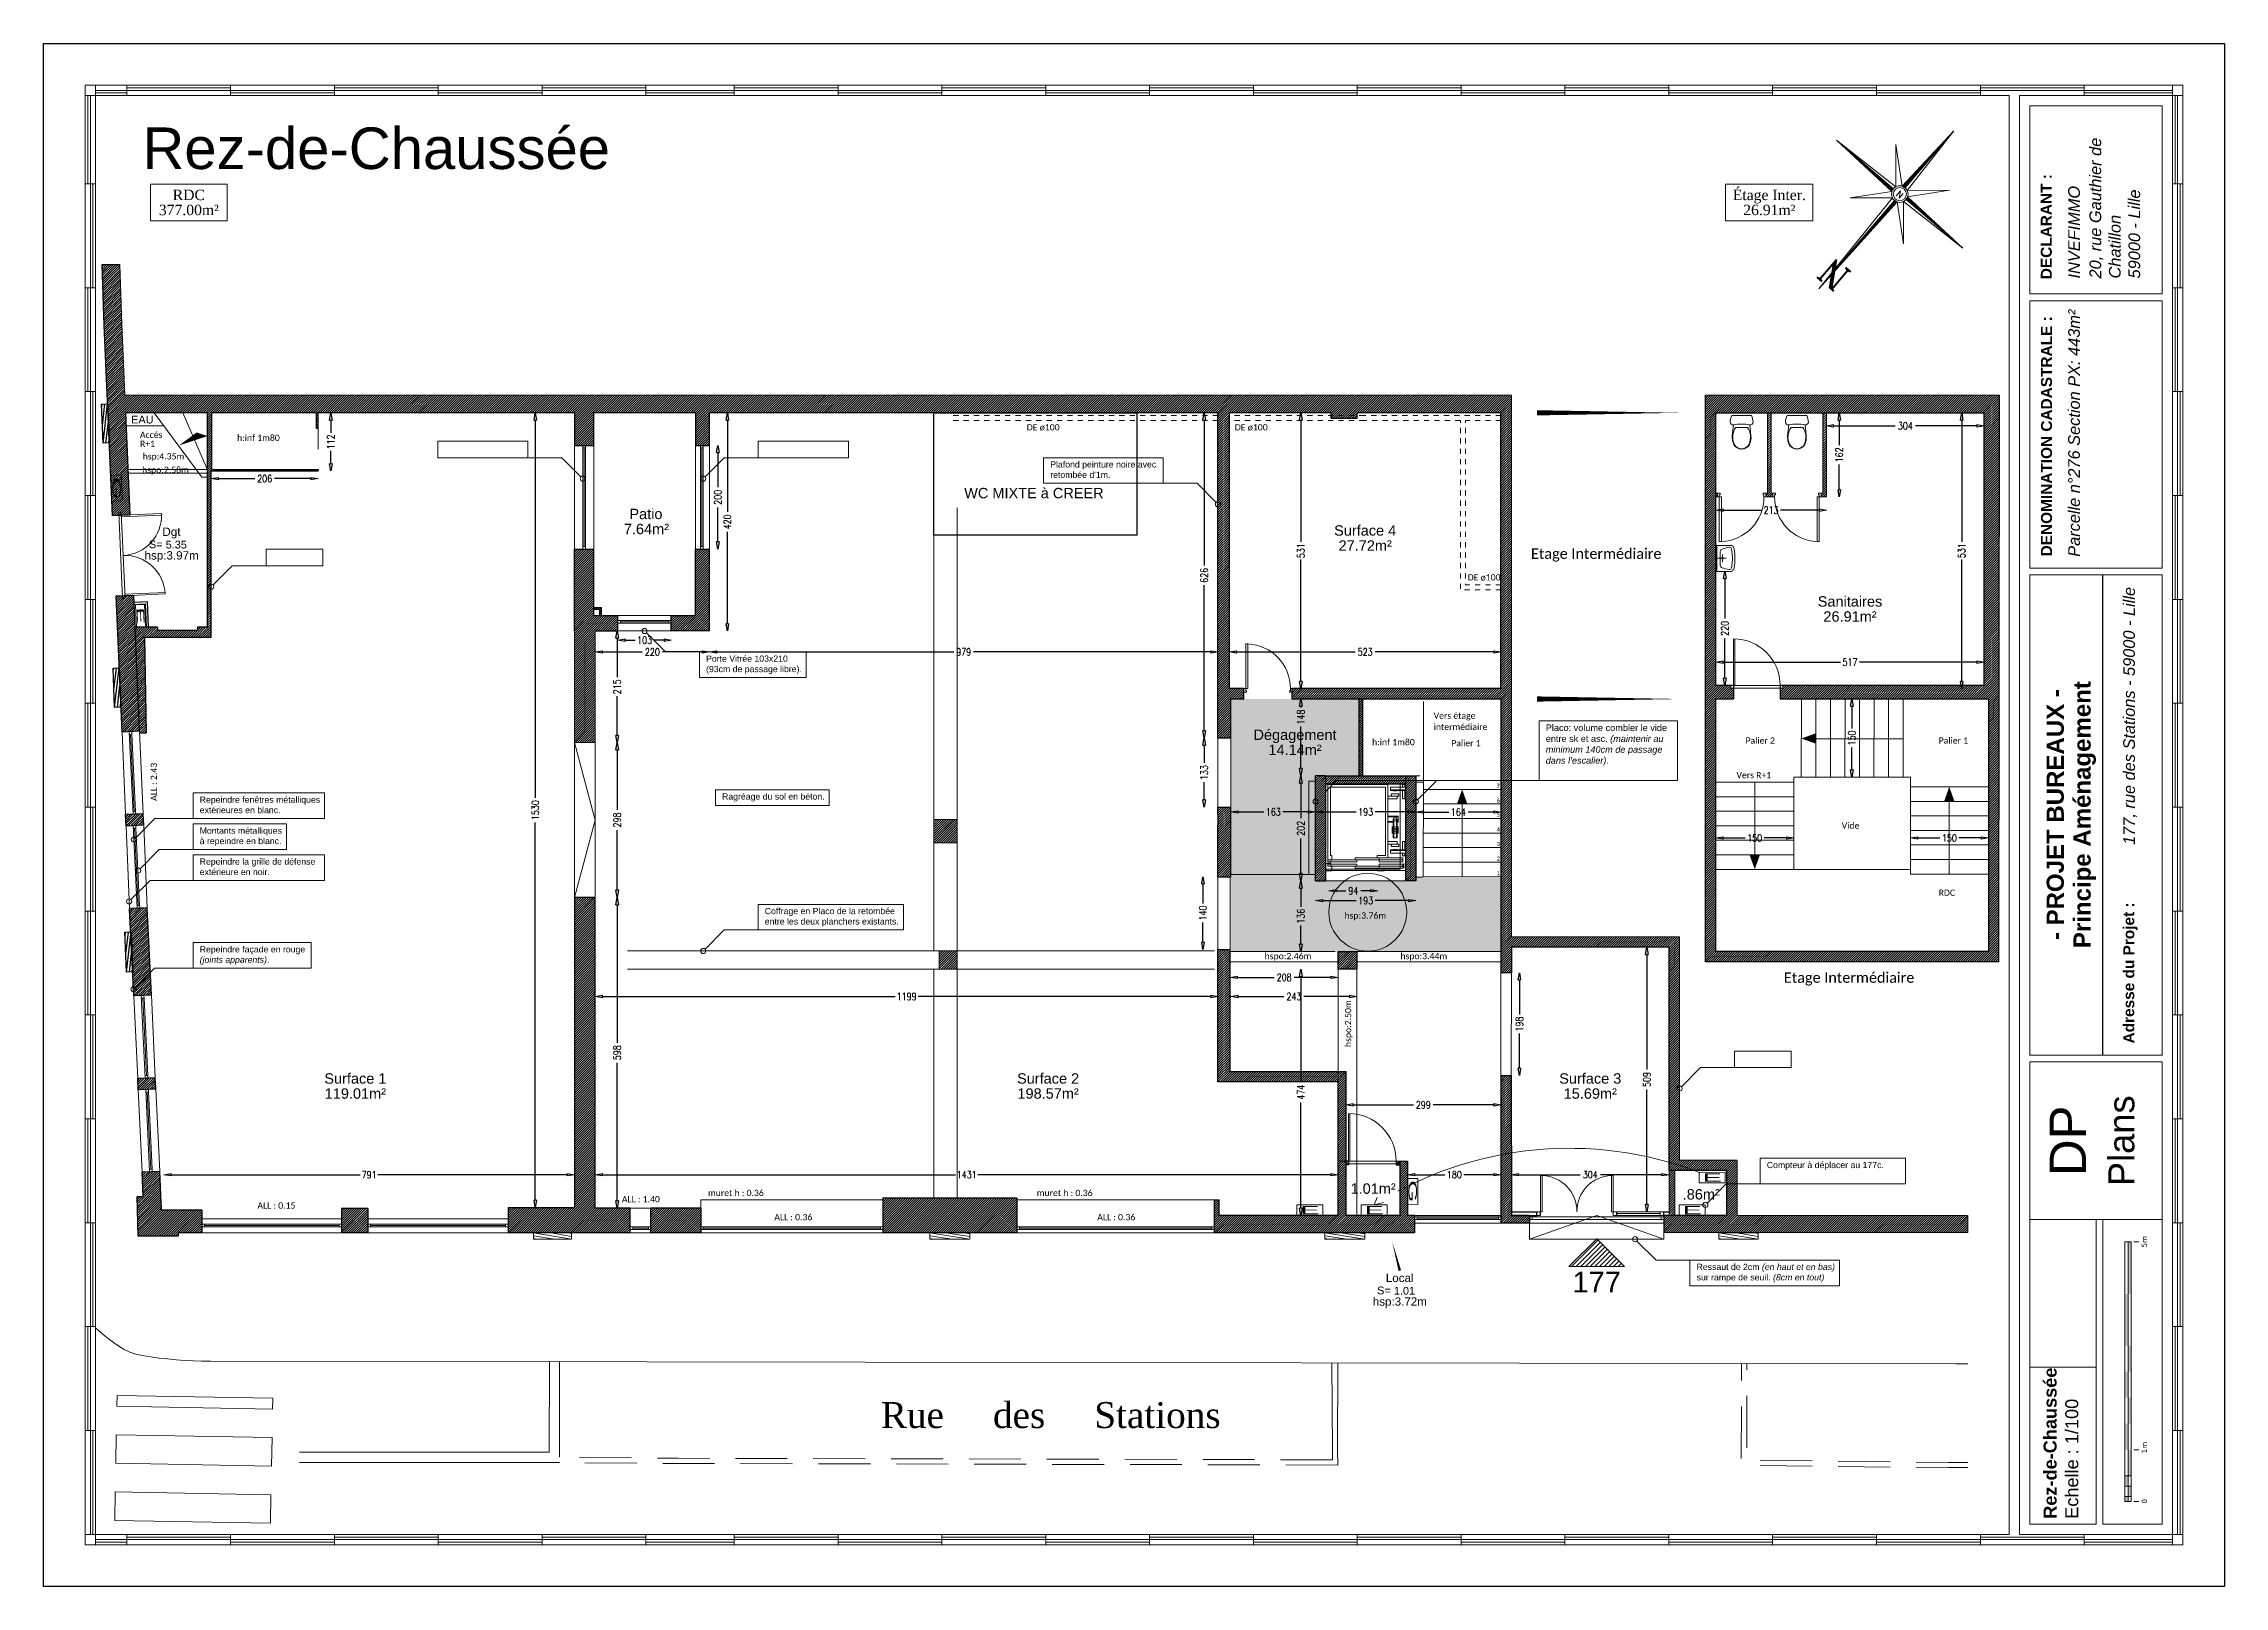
# Paper-space layout 'DP17 - Plans RDC+EI' of a CAD drawing. Header units: millimetres. Extents: x 8 to 428, y 8 to 305.
# The model-space entities are those that its viewports show. They can reach past a viewport. Long polylines and large blocks are cut down to what shows.
import ezdxf
from ezdxf.enums import TextEntityAlignment as Align

# ---------------------------------------------------------------- set-up
doc = ezdxf.new("R2010")
doc.units = ezdxf.units.MM
doc.header["$PDMODE"] = 3
for name, pattern in [('ACAD_ISO03W100', [30, 12, -18]), ('CACHE', [9.525, 6.35, -3.175]), ('Chemin', [0.5, 0.3, -0.2]), ('Cotation', [0.2, 0.1, -0.1]), ('Feeder', [3, 1, -0.5, 1, -0.5])]:
    doc.linetypes.add(name, pattern=pattern)
for name, color, linetype, lineweight in [('-SOCNA- Fer- Coffrage', 173, 'Continuous', 25), ('00 - Mise en Sécurité', 30, 'Continuous', 13), ('04 - Vu', 34, 'Continuous', 18), ('05 - Menuiserie', 150, 'Continuous', 5), ('14 - Sanitaires', 130, 'Continuous', 9), ('30 - Mise en page', 5, 'Continuous', 13), ('32 - Echelle graphique', 7, 'Continuous', 9), ('36 - CADRE 02', 40, 'Continuous', 20), ('39 - CADRE 05 - Texte', 152, 'Continuous', 9), ('41 - Côtes Intérieures', 71, 'Continuous', 9), ('50 - Signes', 12, 'Continuous', 9), ('59 - TxT', 120, 'Continuous', 0), ('_cadre100', 7, 'Continuous', 15), ('_cadre200', 7, 'Continuous', 15), ('_Texte', 7, 'Continuous', 15), ('BO_bordure', 7, 'Continuous', 13), ('Escalier', 8, 'Continuous', 18), ('Etiq_Affectation', 7, 'Continuous', 0), ('Etiq_Num_appart', 7, 'Continuous', 0), ('Etiq_Surface', 7, 'Continuous', 0), ('Etiq_Typologie', 7, 'Continuous', 0), ('Etiquette', 7, 'Continuous', 13), ('hauteur inf1.8m', 11, 'Continuous', 0), ('MA_assainissement', 30, 'Continuous', 13), ('ME_electricite', 1, 'Continuous', 13), ('Menuiserie', 250, 'Continuous', 9), ('Menuiserie_cps', 7, 'Continuous', 15), ('MG_gaz', 40, 'Continuous', 13), ('MR_topo', 7, 'Continuous', 5), ('MSH_signalisation-horizontale', 7, 'Continuous', 9), ('Mur_coupe', 7, 'Continuous', 25), ('Mur_projeté', 8, 'ACAD_ISO03W100', 18), ('Mur_vu', 8, 'Continuous', 18), ('MW_eau', 5, 'Continuous', 13)]:
    doc.layers.add(name, color=color, linetype=linetype, lineweight=lineweight)
doc.layers.add('10 - Hachures', color=7, linetype='Continuous', lineweight=18, true_color=0x646464)
for name, color, linetype, lineweight, plot in [('35 - FeneTre Impr. 01', 190, 'Continuous', 20, False), ('_mur_fantome', 2, 'Continuous', 0, False), ('Etiq_Adresse', 7, 'Continuous', 0, False), ('Etiq_Mesure_ou_non', 7, 'Continuous', 0, False), ('Menuiserie_seuil', 8, 'Continuous', 9, False)]:
    doc.layers.add(name, color=color, linetype=linetype, lineweight=lineweight, plot=plot)
doc.layers.add('37 - CADRE 03 no impr.', color=42, linetype='Continuous', plot=False)
doc.layers.add('90 - Pantone 01', color=7, linetype='Continuous', lineweight=0, true_color=0xefecd6, transparency=0.5)
doc.styles.add('ARIAL', font='arial.ttf')
doc.styles.add('CR_Cot', font='simplex.shx', dxfattribs={"width": 0.8})
doc.styles.add('Dutch', font='dutch.ttf')
doc.styles.add('Legend', font='calibri.ttf')
doc.styles.add('NUV', font='arial.ttf')
doc.styles.add('ROMAND', font='romand', dxfattribs={"height": 6})
doc.styles.add('ROMANT', font='romant', dxfattribs={"width": 1.5, "oblique": 13.5, "height": 2})
doc.styles.get("Standard").update_dxf_attribs({"font": 'arial.ttf'})
doc.styles.add('Stylbloc-bdu', font='sanss___.ttf')
doc.dimstyles.get("Standard").update_dxf_attribs({"dimtxt": 14, "dimasz": 14, "dimexe": 0.18, "dimexo": 0.0625, "dimgap": 5, "dimtad": 0, "dimtoh": 1, "dimdec": 0, "dimzin": 0, "dimdsep": 46, "dimtxsty": 'CR_Cot', "dimblk": 'CLOSEDBLANK', "dimcen": 0, "dimse1": 1, "dimse2": 1, "dimadec": 0, "dimazin": 0, "dimtfac": 1, "dimtdec": 0, "dimtofl": 0, "dimtmove": 0, "dimatfit": 3, "dimfxl": 1, "dimtolj": 1, "dimtzin": 0, "dimarcsym": 0})
pattern_1 = [(45, (0, 10000), (-2.245064, 2.245064), [])]

psp = doc.layouts.new('DP17 - Plans RDC+EI')

# ---------------------------------------------------------------- texts
at = {"layer": '32 - Echelle graphique', "color": 7, "char_height": 1, "width": 5.025, "attachment_point": 1, "rotation": 90}
for s, insert in [('{\\fVerdana|b0|i0|c0|p34;5m}', (412.07, 73.24)), ('{\\fVerdana|b0|i0|c0|p34;1m}', (412.07, 33.6)), ('{\\fVerdana|b0|i0|c0|p34;0}', (412.07, 23.94))]:
    psp.add_mtext(s, dxfattribs=dict(at, insert=insert))
at = {"layer": '39 - CADRE 05 - Texte', "insert": (27.02, 288.85), "char_height": 8, "attachment_point": 1}
psp.add_mtext_dynamic_manual_height_columns('Rez-de-Chaussée', width=940.067, gutter_width=1, heights=[0], dxfattribs=at)
at = {"layer": '39 - CADRE 05 - Texte', "lineweight": 18, "attachment_point": 1, "rotation": 90}
for s, insert, char_height, width in [('{\\fSansSerif|b0|i1|c2|p2;20, rue Gauthier de Chatillon\\P59000 - Lille}', (402.01, 259.78), 2.2514, 33.2054), ('{\\fSansSerif|b1|i0|c2|p2;DECLARANT :}', (392.63, 259.64), 2.119, 32.8016), ('{\\fSansSerif|b0|i1|c2|p2;INVEFIMMO}', (397.91, 259.78), 2.2514, 55.7134), ('{\\fSansSerif|b0|i1|c2|p2;Parcelle n°276 Section PX: 443m²}', (397.91, 206.2), 2.2514, 47.9779), ('\\pxqr;{\\fSansSerif|b0|i1|c2|p2;177, rue des Stations - 59000 - Lille}', (408.51, 112.42), 2.2514, 87.9705)]:
    psp.add_mtext(s, dxfattribs=dict(at, insert=insert, char_height=char_height, width=width))
at = {"layer": '39 - CADRE 05 - Texte', "lineweight": 50, "rotation": 90, "style": 'ARIAL'}
for s, insert, char_height, width, attachment_point in [('{\\fSansSerif|b1|i0|c2|p2;DENOMINATION CADASTRALE :}', (392.67, 206.29), 2.119, 45.7448, 1), ('{\\fSansSerif|b1|i0|c2|p2;Principe Aménagement}', (401.09, 156.56), 3.311, 86.0205, 5), ('{\\fSansSerif|b1|i0|c2|p2;- PROJET BUREAUX -}', (395.44, 156.56), 3.311, 86.0205, 5), ('{\\fSansSerif|b1|i0|c2|p2;Adresse du Projet :}', (408.51, 112.51), 2.119, 45.7448, 1), ('\\pxqc;{\\fSansSerif|b0|i0|c2|p2;Plans}', (405.65, 78.61), 5, 30.3302, 1), ('\\pxqc;{\\fSansSerif|b0|i0|c2|p2;DP}', (394.34, 78.61), 7, 30.3302, 1), ('{\\fSansSerif|b1|i0|c2|p2;Rez-de-Chaussée\\P\\fSansSerif|b0|i0|c2|p2;Echelle : 1/100}', (393.18, 21), 2.5, 45.939, 1)]:
    psp.add_mtext(s, dxfattribs=dict(at, insert=insert, char_height=char_height, width=width, attachment_point=attachment_point))

msp = doc.modelspace()

# ---------------------------------------------------------------- texts
at = {"layer": '00 - Mise en Sécurité', "lineweight": 18, "attachment_point": 1}
for s, width, insert, char_height in [("Plafond peinture noire avec retombée d'1m.", 260.0807, (8362.37, 2080.22, 178.3), 12), ('Porte Vitrée 103x210 (93cm de passage libre).', 190.1178, (7699.54, 1706.23, -16.7), 12), ("Placo: volume combler le vide entre sk et asc. {\\fArial|b0|i1|c0|p34;(maintenir au minimum 140cm de passage dans l'escalier)}.", 245.4831, (9316.71, 1573.53, -16.7), 12.58862), ('Repeindre fenêtres métalliques extérieures en blanc.', 260.0807, (6724.29, 1434.74), 12), ('Ragréage du sol en béton.', 260.0807, (7730.35, 1440.85), 12), ('Montants métalliques à repeindre en blanc.', 162.0423, (6724.29, 1375.17), 12), ('Repeindre la grille de défense extérieure en noir.', 260.0807, (6724.29, 1315.59), 12), ('Coffrage en Placo de la retombée entre les deux planchers existants.', 260.0807, (7812.54, 1220.35, 178.3), 12), ('Repeindre façade en rouge {\\fArial|b0|i1|c0|p34;(joints apparents)}.', 224.9595, (6724.29, 1146.69), 12), ('Compteur à déplacer au 177c.', 260.0807, (9742.4, 731.44, -211.7), 12), ('\\pxql;Ressaut de 2cm {\\fArial|b0|i1|c0|p34;(en haut et en bas)} sur rampe de seuil. {\\fArial|b0|i1|c0|p34;(8cm en tout)}', 277.0449, (9607.24, 535.26, -211.7), 12)]:
    msp.add_mtext_dynamic_manual_height_columns(s, width=width, gutter_width=62.94, heights=[0], dxfattribs=dict(at, insert=insert, char_height=char_height))
at = {"layer": '50 - Signes', "linetype": 'Continuous', "insert": (9414.79, 500.07), "char_height": 40, "attachment_point": 5}
msp.add_mtext_dynamic_manual_height_columns('177', width=111.6464, gutter_width=12.5, heights=[0], dxfattribs=at)
at = {"layer": '59 - TxT', "linetype": 'Continuous', "style": 'Dutch'}
for s, p in [('Étage Inter.', (9747.26, 2583.03)), ('377.00m²', (6703.39, 2554.03)), ('RDC', (6703.39, 2583.03)), ('26.91m²', (9747.26, 2554.03))]:
    msp.add_text(s, height=20, dxfattribs=at).set_placement(p, align=Align.CENTER)
at = {"layer": '59 - TxT', "linetype": 'Continuous'}
for s, p in [('WC MIXTE à CREER', (8330.94, 2008.95)), ('Patio', (7583.76, 1968.85)), ('7.64m²', (7584.68, 1939.85)), ('Surface 4', (8968.94, 1937.02)), ('27.72m²', (8968.94, 1908.02)), ('Sanitaires', (9902.67, 1800.43)), ('26.91m²', (9902.67, 1771.43)), ('Dégagement', (8833.86, 1543.71)), ('14.14m²', (8833.86, 1514.71)), ('Surface 1', (7024.1, 882.02)), ('Surface 2', (8358.26, 882.02)), ('Surface 3', (9402.45, 882.02)), ('119.01m²', (7024.1, 853.02)), ('198.57m²', (8358.26, 853.02)), ('15.69m²', (9402.45, 853.02)), ('1.01m²', (8984.28, 669.99)), ('.86m²', (9616.17, 658.95, 195))]:
    msp.add_text(s, height=20, dxfattribs=at).set_placement(p, align=Align.CENTER)
at = {"layer": '59 - TxT', "linetype": 'Chemin', "ltscale": 0.1, "style": 'Legend'}
for s, p in [('6', (9228.35, 1423.33, -195)), ('7', (9228.34, 1451.33, -195)), ('5', (9228.38, 1395.33, -195)), ('4', (9228.38, 1367.33, -195)), ('3', (9228.37, 1339.33, -195)), ('2', (9228.38, 1311.33, -195)), ('1', (9228.38, 1283.33, -195))]:
    msp.add_text(s, height=8, dxfattribs=at).set_placement(p, align=Align.RIGHT)
at = {"layer": '_Texte', "linetype": 'Chemin', "ltscale": 0.1, "style": 'Legend'}
for s, p in [('Accés', (6609.29, 2125.26)), ('R+1', (6609.29, 2107.93)), ('hspo:2.58m', (6613.48, 2057.72)), ('hsp:4.35m', (6614.47, 2083.68)), ('Vers étage', (9100.77, 1584.42)), ('intermédiaire', (9100.77, 1562.91)), ('Palier 1', (9134.68, 1531.62)), ('Palier 2', (9701.34, 1536.62)), ('Palier 1', (10073.41, 1536.62)), ('Vers R+1', (9683.96, 1470.02)), ('Vide', (9886.62, 1372.98)), ('RDC', (10073.41, 1243.68)), ('hsp:3.76m', (8929.18, 1199.68)), ('hspo:2.46m', (8775.31, 1121.67)), ('hspo:3.44m', (9036.84, 1121.67))]:
    msp.add_text(s, height=12, dxfattribs=at).set_placement(p)
at = {"layer": '_Texte', "color": 147, "linetype": 'Chemin', "ltscale": 0.1, "style": 'Legend'}
for p in [(9288.28, 1892.36), (9775.31, 1076.24)]:
    msp.add_text('Etage Intermédiaire', height=20, rotation=0, dxfattribs=at).set_placement(p)
at = {"layer": '_Texte', "linetype": 'Chemin', "ltscale": 0.1, "style": 'Legend'}
for s, rotation, p in [('hspo:2.50m', 90, (8941.9, 952.54)), ('muret h : 0.36', 0, (7703.19, 665.6)), ('muret h : 0.36', 0, (8336.46, 665.6))]:
    msp.add_text(s, height=12, rotation=rotation, dxfattribs=at).set_placement(p)
at = {"layer": 'hauteur inf1.8m', "linetype": 'Chemin', "ltscale": 0.1, "style": 'Legend'}
for p in [(6796.24, 2119.47), (8982.17, 1533.65)]:
    msp.add_text('h:inf 1m80', height=12, rotation=360, dxfattribs=at).set_placement(p)
at = {"layer": 'MA_assainissement', "style": 'Legend'}
for p in [(8317.19, 2139.63), (8717.9, 2139.63), (9166.42, 1850.74)]:
    msp.add_text('DE ø100', height=12, rotation=360, dxfattribs=at).set_placement(p)
at = {"layer": 'Menuiserie_cps', "linetype": 'Chemin', "ltscale": 0.1, "style": 'Legend'}
msp.add_text('ALL : 2.43', height=12, rotation=90, dxfattribs=at).set_placement((6641.88, 1426.43))
for s, p in [('ALL : 0.15', (6835.46, 641.45)), ('ALL : 1.40', (7537.39, 653.53)), ('ALL : 0.36', (7830.96, 619.08)), ('ALL : 0.36', (8453, 619.08))]:
    msp.add_text(s, height=12, dxfattribs=at).set_placement(p)
at = {"layer": 'MR_topo', "insert": (8363.28, 243.65), "char_height": 50, "attachment_point": 5, "rotation": 360, "style": 'Dutch'}
msp.add_mtext_dynamic_manual_height_columns('Rue     des     Stations', width=1566.6005, gutter_width=19369.12, heights=[0], dxfattribs=at)
at = {"layer": 'MW_eau', "style": 'NUV'}
msp.add_text('EAU', height=15, rotation=360, dxfattribs=at).set_placement((6592.34, 2153.01))

# ---------------------------------------------------------------- blocks, each defined once
blk = doc.blocks.new('*X1')
at = {"color": 0}
for p, q in [((5.658, 3.059), (5.659, 3.061)), ((5.659, 3.042), (5.676, 3.06)), ((5.66, 3.026), (5.693, 3.059)), ((5.661, 3.009), (5.71, 3.059)), ((5.669, 3), (5.727, 3.058)), ((5.687, 3), (5.744, 3.057)), ((5.705, 3), (5.761, 3.056)), ((5.722, 3), (5.778, 3.056)), ((5.74, 3), (5.795, 3.055)), ((5.758, 3), (5.812, 3.054)), ((5.775, 3), (5.829, 3.054)), ((5.793, 3), (5.846, 3.053)), ((5.811, 3), (5.863, 3.052)), ((5.828, 3), (5.88, 3.051)), ((5.846, 3), (5.897, 3.051)), ((5.864, 3), (5.914, 3.05)), ((5.881, 3), (5.931, 3.049)), ((5.899, 3), (5.948, 3.049)), ((5.917, 3), (5.965, 3.048)), ((5.934, 3), (5.982, 3.047)), ((5.952, 3), (5.999, 3.046)), ((5.97, 3), (6.016, 3.046)), ((5.988, 3), (6.033, 3.045)), ((6.005, 3), (6.049, 3.044)), ((6.023, 3), (6.066, 3.044)), ((6.041, 3), (6.083, 3.043)), ((6.058, 3), (6.1, 3.042)), ((6.076, 3), (6.117, 3.041)), ((6.094, 3), (6.134, 3.041)), ((6.111, 3), (6.151, 3.04)), ((6.129, 3), (6.168, 3.039)), ((6.147, 3), (6.185, 3.039)), ((6.164, 3), (6.202, 3.038)), ((6.182, 3), (6.219, 3.037)), ((6.2, 3), (6.236, 3.036)), ((6.217, 3), (6.253, 3.036)), ((6.235, 3), (6.27, 3.035)), ((6.253, 3), (6.287, 3.034)), ((6.27, 3), (6.304, 3.034)), ((6.288, 3), (6.321, 3.033)), ((6.306, 3), (6.338, 3.032)), ((6.323, 3), (6.355, 3.031)), ((6.341, 3), (6.372, 3.031)), ((6.359, 3), (6.389, 3.03)), ((6.376, 3), (6.406, 3.029)), ((6.394, 3), (6.423, 3.029)), ((6.412, 3), (6.44, 3.028)), ((6.429, 3), (6.457, 3.027)), ((6.447, 3), (6.474, 3.026)), ((6.465, 3), (6.491, 3.026)), ((6.483, 3), (6.507, 3.025)), ((6.5, 3), (6.524, 3.024)), ((6.518, 3), (6.541, 3.024)), ((6.536, 3), (6.558, 3.023)), ((6.553, 3), (6.575, 3.022)), ((6.571, 3), (6.592, 3.021)), ((6.589, 3), (6.609, 3.021)), ((6.606, 3), (6.626, 3.02)), ((6.624, 3), (6.643, 3.019)), ((6.642, 3), (6.66, 3.019)), ((6.659, 3), (6.677, 3.018)), ((6.677, 3), (6.694, 3.017)), ((6.695, 3), (6.711, 3.016)), ((6.712, 3), (6.728, 3.016)), ((6.73, 3), (6.745, 3.015)), ((6.748, 3), (6.762, 3.014)), ((6.765, 3), (6.779, 3.014)), ((6.783, 3), (6.796, 3.013)), ((6.801, 3), (6.813, 3.012)), ((6.818, 3), (6.83, 3.011)), ((6.836, 3), (6.847, 3.011)), ((6.854, 3), (6.864, 3.01)), ((6.871, 3), (6.881, 3.009)), ((6.889, 3), (6.898, 3.009)), ((6.907, 3), (6.915, 3.008)), ((6.924, 3), (6.932, 3.007)), ((6.942, 3), (6.949, 3.006)), ((6.96, 3), (6.965, 3.006)), ((6.977, 3), (6.982, 3.005)), ((6.995, 3), (6.999, 3.004)), ((7.013, 3), (7.016, 3.004)), ((7.031, 3), (7.033, 3.003)), ((7.048, 3), (7.05, 3.002)), ((7.066, 3), (7.067, 3.001)), ((7.084, 3), (7.084, 3.001))]:
    blk.add_line(p, q, dxfattribs=at)
blk = doc.blocks.new('*X2')
at = {"color": 0}
for p, q in [((5.5, 2.795), (5.555, 2.85)), ((5.5, 2.813), (5.536, 2.849)), ((5.5, 2.831), (5.516, 2.847)), ((5.5, 2.778), (5.561, 2.838)), ((5.5, 2.76), (5.56, 2.82)), ((5.5, 2.742), (5.559, 2.801)), ((5.5, 2.725), (5.558, 2.783)), ((5.5, 2.707), (5.558, 2.764)), ((5.5, 2.689), (5.557, 2.746)), ((5.5, 2.672), (5.556, 2.728)), ((5.5, 2.654), (5.555, 2.709)), ((5.5, 2.636), (5.554, 2.691)), ((5.5, 2.619), (5.554, 2.672)), ((5.5, 2.601), (5.553, 2.654)), ((5.5, 2.583), (5.552, 2.635)), ((5.5, 2.566), (5.551, 2.617)), ((5.5, 2.548), (5.551, 2.598)), ((5.5, 2.53), (5.55, 2.58)), ((5.5, 2.512), (5.549, 2.561)), ((5.5, 2.495), (5.548, 2.543)), ((5.5, 2.477), (5.547, 2.525)), ((5.5, 2.459), (5.547, 2.506)), ((5.5, 2.442), (5.546, 2.488)), ((5.5, 2.424), (5.545, 2.469)), ((5.5, 2.406), (5.544, 2.451)), ((5.5, 2.389), (5.544, 2.432)), ((5.5, 2.371), (5.543, 2.414)), ((5.5, 2.353), (5.542, 2.395)), ((5.5, 2.336), (5.541, 2.377)), ((5.5, 2.318), (5.54, 2.358)), ((5.5, 2.3), (5.54, 2.34)), ((5.5, 2.283), (5.539, 2.321)), ((5.5, 2.265), (5.538, 2.303)), ((5.5, 2.247), (5.537, 2.285)), ((5.5, 2.23), (5.537, 2.266)), ((5.5, 2.212), (5.536, 2.248)), ((5.5, 2.194), (5.535, 2.229)), ((5.5, 2.177), (5.534, 2.211)), ((5.5, 2.159), (5.533, 2.192)), ((5.5, 2.141), (5.533, 2.174)), ((5.5, 2.124), (5.532, 2.155)), ((5.5, 2.106), (5.531, 2.137)), ((5.5, 2.088), (5.53, 2.118)), ((5.5, 2.071), (5.53, 2.1)), ((5.5, 2.053), (5.529, 2.082)), ((5.5, 2.035), (5.528, 2.063)), ((5.5, 2.017), (5.527, 2.045)), ((5.5, 2), (5.526, 2.026)), ((5.5, 1.982), (5.526, 2.008)), ((5.5, 1.964), (5.525, 1.989)), ((5.5, 1.947), (5.524, 1.971)), ((5.5, 1.929), (5.523, 1.952)), ((5.5, 1.911), (5.523, 1.934)), ((5.5, 1.894), (5.522, 1.915)), ((5.5, 1.876), (5.521, 1.897)), ((5.5, 1.858), (5.52, 1.879)), ((5.5, 1.841), (5.519, 1.86)), ((5.5, 1.823), (5.519, 1.842)), ((5.5, 1.805), (5.518, 1.823)), ((5.5, 1.788), (5.517, 1.805)), ((5.5, 1.77), (5.516, 1.786)), ((5.5, 1.752), (5.516, 1.768)), ((5.5, 1.735), (5.515, 1.749)), ((5.5, 1.717), (5.514, 1.731)), ((5.5, 1.699), (5.513, 1.712)), ((5.5, 1.682), (5.512, 1.694)), ((5.5, 1.664), (5.512, 1.676)), ((5.5, 1.646), (5.511, 1.657)), ((5.5, 1.629), (5.51, 1.639)), ((5.5, 1.611), (5.509, 1.62)), ((5.5, 1.593), (5.509, 1.602)), ((5.5, 1.576), (5.508, 1.583)), ((5.5, 1.558), (5.507, 1.565)), ((5.5, 1.54), (5.506, 1.546)), ((5.5, 1.523), (5.505, 1.528)), ((5.5, 1.505), (5.505, 1.509)), ((5.5, 1.487), (5.504, 1.491)), ((5.5, 1.469), (5.503, 1.473)), ((5.5, 1.452), (5.502, 1.454)), ((5.5, 1.434), (5.502, 1.436)), ((5.5, 1.416), (5.501, 1.417))]:
    blk.add_line(p, q, dxfattribs=at)
blk = doc.blocks.new('*X3')
at = {"color": 0}
for p, q in [((3.901, 3), (3.902, 3)), ((3.918, 2.999), (3.919, 3)), ((3.935, 2.999), (3.937, 3)), ((3.952, 2.998), (3.955, 3)), ((3.969, 2.997), (3.972, 3)), ((3.986, 2.996), (3.99, 3)), ((4.003, 2.996), (4.008, 3)), ((4.02, 2.995), (4.025, 3)), ((4.037, 2.994), (4.043, 3)), ((4.054, 2.994), (4.061, 3)), ((4.071, 2.993), (4.078, 3)), ((4.088, 2.992), (4.096, 3)), ((4.105, 2.991), (4.114, 3)), ((4.122, 2.991), (4.131, 3)), ((4.139, 2.99), (4.149, 3)), ((4.156, 2.989), (4.167, 3)), ((4.173, 2.988), (4.184, 3)), ((4.19, 2.988), (4.202, 3)), ((4.207, 2.987), (4.22, 3)), ((4.224, 2.986), (4.237, 3)), ((4.241, 2.986), (4.255, 3)), ((4.258, 2.985), (4.273, 3)), ((4.275, 2.984), (4.29, 3)), ((4.292, 2.983), (4.308, 3)), ((4.309, 2.983), (4.326, 3)), ((4.326, 2.982), (4.344, 3)), ((4.343, 2.981), (4.361, 3)), ((4.359, 2.981), (4.379, 3)), ((4.376, 2.98), (4.397, 3)), ((4.393, 2.979), (4.414, 3)), ((4.41, 2.978), (4.432, 3)), ((4.427, 2.978), (4.45, 3)), ((4.444, 2.977), (4.467, 3)), ((4.461, 2.976), (4.485, 3)), ((4.478, 2.976), (4.503, 3)), ((4.495, 2.975), (4.52, 3)), ((4.512, 2.974), (4.538, 3)), ((4.529, 2.973), (4.556, 3)), ((4.546, 2.973), (4.573, 3)), ((4.563, 2.972), (4.591, 3)), ((4.58, 2.971), (4.609, 3)), ((4.597, 2.971), (4.626, 3)), ((4.614, 2.97), (4.644, 3)), ((4.631, 2.969), (4.662, 3)), ((4.648, 2.968), (4.679, 3)), ((4.665, 2.968), (4.697, 3)), ((4.682, 2.967), (4.715, 3)), ((4.699, 2.966), (4.732, 3)), ((4.716, 2.966), (4.75, 3)), ((4.733, 2.965), (4.768, 3)), ((4.75, 2.964), (4.785, 3)), ((4.767, 2.963), (4.803, 3)), ((4.784, 2.963), (4.821, 3)), ((4.801, 2.962), (4.838, 3)), ((4.817, 2.961), (4.856, 3)), ((4.834, 2.961), (4.874, 3)), ((4.851, 2.96), (4.892, 3)), ((4.868, 2.959), (4.909, 3)), ((4.885, 2.958), (4.927, 3)), ((4.902, 2.958), (4.945, 3)), ((4.919, 2.957), (4.962, 3)), ((4.936, 2.956), (4.98, 3)), ((4.953, 2.956), (4.998, 3)), ((4.97, 2.955), (5.015, 3)), ((4.987, 2.954), (5.033, 3)), ((5.004, 2.953), (5.051, 3)), ((5.021, 2.953), (5.068, 3)), ((5.038, 2.952), (5.086, 3)), ((5.055, 2.951), (5.104, 3)), ((5.072, 2.951), (5.121, 3)), ((5.089, 2.95), (5.139, 3)), ((5.106, 2.949), (5.157, 3)), ((5.123, 2.948), (5.174, 3)), ((5.14, 2.948), (5.192, 3)), ((5.157, 2.947), (5.21, 3)), ((5.174, 2.946), (5.227, 3)), ((5.191, 2.946), (5.245, 3)), ((5.208, 2.945), (5.263, 3)), ((5.225, 2.944), (5.28, 3)), ((5.242, 2.943), (5.298, 3)), ((5.259, 2.943), (5.316, 3)), ((5.275, 2.942), (5.333, 3)), ((5.292, 2.941), (5.343, 2.992)), ((5.309, 2.941), (5.344, 2.975)), ((5.326, 2.94), (5.345, 2.958)), ((5.343, 2.939), (5.346, 2.941))]:
    blk.add_line(p, q, dxfattribs=at)
blk = doc.blocks.new('*X4')
at = {"color": 0}
for p, q in [((5.49, 5.049), (5.5, 5.058)), ((5.49, 5.03), (5.5, 5.04)), ((5.491, 5.085), (5.5, 5.093)), ((5.491, 5.067), (5.5, 5.076)), ((5.492, 5.121), (5.5, 5.129)), ((5.492, 5.103), (5.5, 5.111)), ((5.493, 5.158), (5.5, 5.164)), ((5.493, 5.139), (5.5, 5.146)), ((5.494, 5.194), (5.5, 5.199)), ((5.494, 5.176), (5.5, 5.182)), ((5.495, 5.23), (5.5, 5.235)), ((5.495, 5.212), (5.5, 5.217)), ((5.496, 5.267), (5.5, 5.27)), ((5.496, 5.248), (5.5, 5.253)), ((5.497, 5.303), (5.5, 5.306)), ((5.497, 5.285), (5.5, 5.288)), ((5.498, 5.339), (5.5, 5.341)), ((5.498, 5.321), (5.5, 5.323)), ((5.499, 5.376), (5.5, 5.376)), ((5.499, 5.357), (5.5, 5.359)), ((5.5, 5.394), (5.5, 5.394)), ((5.479, 4.631), (5.5, 4.651)), ((5.479, 4.612), (5.5, 4.634)), ((5.48, 4.667), (5.5, 4.687)), ((5.48, 4.649), (5.5, 4.669)), ((5.481, 4.703), (5.5, 4.722)), ((5.481, 4.685), (5.5, 4.705)), ((5.482, 4.74), (5.5, 4.758)), ((5.482, 4.721), (5.5, 4.74)), ((5.483, 4.776), (5.5, 4.793)), ((5.483, 4.758), (5.5, 4.775)), ((5.484, 4.812), (5.5, 4.828)), ((5.484, 4.794), (5.5, 4.811)), ((5.485, 4.849), (5.5, 4.864)), ((5.485, 4.83), (5.5, 4.846)), ((5.486, 4.903), (5.5, 4.917)), ((5.486, 4.885), (5.5, 4.899)), ((5.486, 4.867), (5.5, 4.881)), ((5.487, 4.939), (5.5, 4.952)), ((5.487, 4.921), (5.5, 4.934)), ((5.488, 4.976), (5.5, 4.987)), ((5.488, 4.958), (5.5, 4.97)), ((5.489, 5.012), (5.5, 5.023)), ((5.489, 4.994), (5.5, 5.005)), ((5.467, 4.194), (5.5, 4.227)), ((5.467, 4.176), (5.5, 4.21)), ((5.468, 4.231), (5.5, 4.263)), ((5.468, 4.213), (5.5, 4.245)), ((5.469, 4.267), (5.5, 4.298)), ((5.469, 4.249), (5.5, 4.28)), ((5.47, 4.303), (5.5, 4.333)), ((5.47, 4.285), (5.5, 4.316)), ((5.471, 4.34), (5.5, 4.369)), ((5.471, 4.322), (5.5, 4.351)), ((5.472, 4.376), (5.5, 4.404)), ((5.472, 4.358), (5.5, 4.386)), ((5.473, 4.413), (5.5, 4.439)), ((5.473, 4.394), (5.5, 4.422)), ((5.474, 4.449), (5.5, 4.475)), ((5.474, 4.431), (5.5, 4.457)), ((5.475, 4.485), (5.5, 4.51)), ((5.475, 4.467), (5.5, 4.492)), ((5.476, 4.522), (5.5, 4.545)), ((5.476, 4.503), (5.5, 4.528)), ((5.477, 4.558), (5.5, 4.581)), ((5.477, 4.54), (5.5, 4.563)), ((5.478, 4.594), (5.5, 4.616)), ((5.478, 4.576), (5.5, 4.598)), ((5.455, 3.758), (5.5, 3.803)), ((5.455, 3.74), (5.5, 3.785)), ((5.456, 3.795), (5.5, 3.838)), ((5.456, 3.777), (5.5, 3.821)), ((5.457, 3.831), (5.5, 3.874)), ((5.457, 3.813), (5.5, 3.856)), ((5.458, 3.867), (5.5, 3.909)), ((5.458, 3.849), (5.5, 3.891)), ((5.459, 3.904), (5.5, 3.944)), ((5.459, 3.886), (5.5, 3.927)), ((5.46, 3.94), (5.5, 3.98)), ((5.46, 3.922), (5.5, 3.962)), ((5.461, 3.976), (5.5, 4.015)), ((5.461, 3.958), (5.5, 3.997)), ((5.462, 4.013), (5.5, 4.05)), ((5.462, 3.995), (5.5, 4.033)), ((5.463, 4.049), (5.5, 4.086)), ((5.463, 4.031), (5.5, 4.068)), ((5.464, 4.085), (5.5, 4.121)), ((5.464, 4.067), (5.5, 4.103)), ((5.465, 4.122), (5.5, 4.156)), ((5.465, 4.104), (5.5, 4.139)), ((5.466, 4.158), (5.5, 4.192)), ((5.466, 4.14), (5.5, 4.174)), ((5.443, 3.304), (5.5, 3.361)), ((5.444, 3.34), (5.5, 3.396)), ((5.444, 3.322), (5.5, 3.379)), ((5.445, 3.377), (5.5, 3.432)), ((5.445, 3.359), (5.5, 3.414)), ((5.446, 3.413), (5.5, 3.467)), ((5.446, 3.395), (5.5, 3.449)), ((5.447, 3.468), (5.5, 3.52)), ((5.447, 3.449), (5.5, 3.502)), ((5.447, 3.431), (5.5, 3.485)), ((5.448, 3.504), (5.5, 3.555)), ((5.448, 3.486), (5.5, 3.538)), ((5.449, 3.54), (5.5, 3.591)), ((5.449, 3.522), (5.5, 3.573)), ((5.45, 3.577), (5.5, 3.626)), ((5.45, 3.558), (5.5, 3.608)), ((5.451, 3.613), (5.5, 3.662)), ((5.451, 3.595), (5.5, 3.644)), ((5.452, 3.649), (5.5, 3.697)), ((5.452, 3.631), (5.5, 3.679)), ((5.453, 3.686), (5.5, 3.732)), ((5.453, 3.667), (5.5, 3.715)), ((5.454, 3.722), (5.5, 3.768)), ((5.454, 3.704), (5.5, 3.75)), ((5.439, 3.159), (5.5, 3.22)), ((5.44, 3.195), (5.5, 3.255)), ((5.44, 3.177), (5.5, 3.237)), ((5.441, 3.231), (5.5, 3.29)), ((5.441, 3.213), (5.5, 3.273)), ((5.442, 3.268), (5.5, 3.326)), ((5.442, 3.25), (5.5, 3.308)), ((5.443, 3.286), (5.5, 3.343)), ((5.458, 3.16), (5.5, 3.202)), ((5.476, 3.16), (5.5, 3.184)), ((5.494, 3.16), (5.5, 3.167))]:
    blk.add_line(p, q, dxfattribs=at)
blk = doc.blocks.new('ROSEVENT')
for p, q in [((-0.078, 0.142), (-0.017, 2.394)), ((-0.017, 0.154), (-0.017, 2.394)), ((-0.017, 2.394), (0.044, 0.142)), ((-0.696, 0.673), (-0.078, 0.142)), ((-0.165, 0.056), (-0.696, 0.673)), ((0.044, 0.142), (0.662, 0.673)), ((0.662, 0.673), (0.131, 0.056)), ((-1.617, -0.006), (-0.165, 0.056)), ((-0.077, 0.155), (-0.014, 0.155)), ((0.131, 0.056), (1.583, -0.006)), ((0.144, -0.003), (0.141, 0.057)), ((-0.177, -0.006), (-1.617, -0.006)), ((-0.165, -0.067), (-1.617, -0.006)), ((-0.696, -0.684), (-0.165, -0.067)), ((-0.078, -0.153), (-0.696, -0.684)), ((-0.175, -0.003), (-0.171, -0.066)), ((-0.017, -1.606), (-0.078, -0.153)), ((0.044, -0.153), (-0.017, -1.606)), ((-0.017, -0.16), (0.049, -0.154)), ((-0.017, -0.166), (-0.017, -1.606)), ((0.662, -0.684), (0.044, -0.153)), ((1.583, -0.006), (0.131, -0.067)), ((0.131, -0.067), (0.662, -0.684)), ((0.143, -0.006), (1.583, -0.006))]:
    blk.add_line(p, q)
for radius in [0.159, 0.127]:
    blk.add_circle((-0.017, -0.006), radius)
for name in ['*X4', '*X1', '*X3', '*X2']:
    blk.add_blockref(name, (-5.517, -3.006))
for height, style, p in [(0.5, 'ROMANT', (-0.317, 1.744)), (0.122, 'ROMAND', (-0.08, -0.061))]:
    blk.add_text('N', height=height, dxfattribs=dict(style=style)).set_placement(p)
blk = doc.blocks.new('FLNORD')
at = {"xscale": 4, "yscale": 4, "zscale": 4, "rotation": 359.9999991217657}
blk.add_blockref('ROSEVENT', (-0.93, -0.17), dxfattribs=at)
blk = doc.blocks.new('Fenetre_351')
blk.add_lwpolyline([(0.05, 0.05), (0.05, 0), (0, 0), (0, 0.05), (3.51, 0.05), (3.51, 0), (3.46, 0), (3.46, 0.05), (3.46, 0.025), (0.05, 0.025), (0.05, 0), (3.46, 0)])
blk = doc.blocks.new('Fenetre_40')
blk.add_lwpolyline([(0.05, 0.05), (0.05, 0), (0, 0), (0, 0.05), (0.4, 0.05), (0.4, 0), (0.35, 0), (0.35, 0.05), (0.35, 0.025), (0.05, 0.025), (0.05, 0), (0.35, 0)])
blk = doc.blocks.new('Fenetre_269')
blk.add_lwpolyline([(0.05, 0.05), (0.05, 0), (0, 0), (0, 0.05), (2.69, 0.05), (2.69, 0), (2.64, 0), (2.64, 0.05), (2.64, 0.025), (0.05, 0.025), (0.05, 0), (2.64, 0)])
blk = doc.blocks.new('Fenetre_159')
blk.add_lwpolyline([(0.05, 0.05), (0.05, 0), (0, 0), (0, 0.05), (1.59, 0.05), (1.59, 0), (1.54, 0), (1.54, 0.05), (1.54, 0.025), (0.05, 0.025), (0.05, 0), (1.54, 0)])
blk = doc.blocks.new('Porte_Double_155')
at = {"layer": 'Menuiserie_cps', "color": 1, "lineweight": 9}
for points in [[(0, 0), (0, 0.775), (0.03, 0.775), (0.03, 0)], [(1.55, 0), (1.55, 0.775), (1.52, 0.775), (1.52, 0)]]:
    blk.add_lwpolyline(points, close=True, dxfattribs=at)
at = {"layer": 'Menuiserie_cps', "lineweight": 9}
for centre, start, end in [((0, 0), 0, 90), ((1.55, 0), 90, 180)]:
    blk.add_arc(centre, 0.775, start, end, dxfattribs=at)
at = {"layer": 'Menuiserie_seuil'}
blk.add_lwpolyline([(-0.05, 0), (1.6, 0), (1.6, -0.05), (-0.05, -0.05)], close=True, dxfattribs=at)
blk = doc.blocks.new('Porte_Simple_Droite_90')
at = {"layer": 'Menuiserie_cps', "color": 1, "lineweight": 9}
for points in [[(0, 0), (0, 0.9)], [(0.03, 0.9), (0.03, 0), (0, 0)]]:
    blk.add_lwpolyline(points, dxfattribs=at)
at = {"layer": 'Menuiserie_cps', "lineweight": 9}
blk.add_arc((0, 0), 0.9, 0, 90, dxfattribs=at)
at = {"layer": 'Menuiserie_seuil'}
blk.add_lwpolyline([(-0.05, 0), (0.95, 0), (0.95, -0.05), (-0.05, -0.05)], close=True, dxfattribs=at)
blk = doc.blocks.new('Hv8')
for p, q in [((-0.5, 0.398), (-0.398, 0.5)), ((-0.5, -0.051), (0.051, 0.5)), ((-0.5, -0.5), (0.5, 0.5)), ((-0.051, -0.5), (0.5, 0.051)), ((0.398, -0.5), (0.5, -0.398))]:
    blk.add_line(p, q)
blk.add_lwpolyline([(-0.5, -0.5), (0.5, -0.5), (0.5, 0.5), (-0.5, 0.5)], close=True)
blk = doc.blocks.new('Hg4')
blk.add_lwpolyline([(-0.5, -0.5), (0.5, -0.5), (0.5, 0.5), (-0.5, 0.5)], close=True)
at = {"style": 'Stylbloc-bdu'}
blk.add_text('G', height=0.8, dxfattribs=at).set_placement((0, 0), align=Align.MIDDLE_CENTER)
blk = doc.blocks.new('He4')
blk.add_lwpolyline([(-0.5, -0.5), (0.5, -0.5), (0.5, 0.5), (-0.5, 0.5)], close=True)
at = {"style": 'Stylbloc-bdu'}
blk.add_text('E', height=0.8, dxfattribs=at).set_placement((0, 0), align=Align.MIDDLE_CENTER)
blk = doc.blocks.new('Etiquette_Copro')
at = {"layer": 'Etiq_Adresse'}
blk.add_attdef('ADRESSE', text='', height=0.16, rotation=0.0292, dxfattribs=at).set_placement((0.047, -0.725), align=Align.CENTER)
at = {"layer": 'Etiq_Affectation'}
blk.add_attdef('AFFECTATION', text='', height=0.16, rotation=0.0292, dxfattribs=at).set_placement((0.044, -0.07), align=Align.CENTER)
at = {"layer": 'Etiq_Mesure_ou_non'}
blk.add_attdef('MESURE', text='', height=0.16, rotation=0.0292, dxfattribs=at).set_placement((0.043, 0.616), align=Align.CENTER)
at = {"layer": 'Etiq_Num_appart'}
blk.add_attdef('NUMERO_APPARTEMENT', text='', height=0.16, rotation=0.0292, dxfattribs=at).set_placement((0.047, -0.525), align=Align.CENTER)
at = {"layer": 'Etiq_Surface'}
blk.add_text('S=', height=0.15, rotation=0.0292, dxfattribs=at).set_placement((-0.391, -0.307))
blk.add_attdef('SURFACE', text='', height=0.15, rotation=0.0292, dxfattribs=at).set_placement((-0.068, -0.358), align=Align.BOTTOM_LEFT)
at = {"layer": 'Etiq_Typologie'}
blk.add_attdef('TYPOLOGIE', text='', height=0.16, rotation=0.0292, dxfattribs=at).set_placement((0.047, -0.925), align=Align.CENTER)
blk = doc.blocks.new('_ClosedBlank')
at = {"color": 0, "linetype": 'ByBlock', "lineweight": -2}
for p, q in [((-1, 0.17), (0, 0)), ((-1, 0.17), (-1, -0.17)), ((0, 0), (-1, -0.17))]:
    blk.add_line(p, q, dxfattribs=at)
blk = doc.blocks.new('*D579')
at = {"layer": '41 - Côtes Intérieures', "color": 0, "lineweight": -2, "transparency": 16777216}
for p, q in [((8658.9, 1533.5), (8658.9, 1499.4)), ((8658.9, 1428.5), (8658.9, 1462.7))]:
    blk.add_line(p, q, dxfattribs=at)
at = {"layer": 'Defpoints', "color": 0, "transparency": 16777216}
for p in [(8658.9, 1547.5), (8697.9, 1547.5), (8697.9, 1414.5)]:
    blk.add_point(p, dxfattribs=at)
at = {"layer": '41 - Côtes Intérieures', "color": 0, "lineweight": -2, "transparency": 16777216, "xscale": 14, "yscale": 14, "zscale": 14}
for p, rotation in [((8658.9, 1547.5), 90), ((8658.9, 1414.5), 270)]:
    blk.add_blockref('_ClosedBlank', p, dxfattribs=dict(at, rotation=rotation))
at = {"layer": '41 - Côtes Intérieures', "color": 0, "transparency": 16777216, "insert": (8658.9, 1481), "char_height": 14, "attachment_point": 5, "rotation": 90, "style": 'CR_Cot'}
blk.add_mtext('\\A1;133', dxfattribs=at)
blk = doc.blocks.new('*D578')
at = {"layer": '41 - Côtes Intérieures', "color": 0, "lineweight": -2, "transparency": 16777216}
for p, q in [((8656.4, 1266.5), (8656.4, 1228.9)), ((8656.4, 1154.6), (8656.4, 1192.2))]:
    blk.add_line(p, q, dxfattribs=at)
at = {"layer": 'Defpoints', "color": 0, "transparency": 16777216}
for p in [(8656.4, 1280.5), (8685.4, 1280.5), (8685.4, 1140.6, 27069.8)]:
    blk.add_point(p, dxfattribs=at)
at = {"layer": '41 - Côtes Intérieures', "color": 0, "lineweight": -2, "transparency": 16777216, "xscale": 14, "yscale": 14, "zscale": 14}
for p, rotation in [((8656.4, 1280.5), 90), ((8656.4, 1140.6), 270)]:
    blk.add_blockref('_ClosedBlank', p, dxfattribs=dict(at, rotation=rotation))
at = {"layer": '41 - Côtes Intérieures', "color": 0, "transparency": 16777216, "insert": (8656.4, 1210.6), "char_height": 14, "attachment_point": 5, "rotation": 90, "style": 'CR_Cot'}
blk.add_mtext('\\A1;140', dxfattribs=at)
blk = doc.blocks.new('*D580')
at = {"layer": '41 - Côtes Intérieures', "color": 0, "lineweight": -2, "transparency": 16777216}
for p, q in [((8912.8, 1253.4), (8931.7, 1253.4)), ((8979.2, 1253.4), (8960.3, 1253.4))]:
    blk.add_line(p, q, dxfattribs=at)
at = {"layer": 'Defpoints', "color": 0, "transparency": 16777216}
for p in [(8898.8, 1289.5, 292.5), (8993.2, 1289.5, 292.5), (8993.2, 1253.4)]:
    blk.add_point(p, dxfattribs=at)
at = {"layer": '41 - Côtes Intérieures', "color": 0, "lineweight": -2, "transparency": 16777216, "xscale": 14, "yscale": 14, "zscale": 14, "rotation": 180}
blk.add_blockref('_ClosedBlank', (8898.8, 1253.4), dxfattribs=at)
at = {"layer": '41 - Côtes Intérieures', "color": 0, "lineweight": -2, "transparency": 16777216, "xscale": 14, "yscale": 14, "zscale": 14}
blk.add_blockref('_ClosedBlank', (8993.2, 1253.4), dxfattribs=at)
at = {"layer": '41 - Côtes Intérieures', "color": 0, "transparency": 16777216, "insert": (8946, 1253.4), "char_height": 14, "attachment_point": 5, "style": 'CR_Cot'}
blk.add_mtext('\\A1;94', dxfattribs=at)
blk = doc.blocks.new('A$C1CFF74B6')
at = {"layer": '50 - Signes', "linetype": 'Continuous', "transparency": 33554687}
h = blk.add_hatch(dxfattribs=at)
h.set_pattern_fill('ANSI31', color=256)
h.set_pattern_definition([(45, (-8269.608, -2297.6024), (-2.245064, 2.245064), [])])
h.paths.add_polyline_path([(26.75, 26.75), (0, 0), (53.5, 0)])
at = {"layer": '50 - Signes', "linetype": 'Continuous'}
for points in [[(53.5, 0), (26.75, 26.75), (0, 0)], [(0, 0), (53.5, 0)]]:
    blk.add_lwpolyline(points, dxfattribs=at)
blk = doc.blocks.new('Porte_Simple_Droite_92')
at = {"layer": 'Menuiserie_cps', "color": 1, "lineweight": 9}
for points in [[(0, 0), (0, 0.92)], [(0.03, 0.92), (0.03, 0), (0, 0)]]:
    blk.add_lwpolyline(points, dxfattribs=at)
at = {"layer": 'Menuiserie_cps', "lineweight": 9}
blk.add_arc((0, 0), 0.92, 0, 90, dxfattribs=at)
at = {"layer": 'Menuiserie_seuil'}
blk.add_lwpolyline([(-0.05, 0), (0.97, 0), (0.97, -0.05), (-0.05, -0.05)], close=True, dxfattribs=at)
blk = doc.blocks.new('*D710')
at = {"layer": '41 - Côtes Intérieures', "color": 0, "lineweight": -2, "transparency": 16777216}
for p, q in [((9266, 1081.6), (9266, 1015)), ((9266, 911.6), (9266, 978.3))]:
    blk.add_line(p, q, dxfattribs=at)
at = {"layer": 'Defpoints', "color": 0, "transparency": 16777216}
for p in [(9250.7, 1095.6, -195), (9266, 1095.6), (9250.2, 897.6)]:
    blk.add_point(p, dxfattribs=at)
at = {"layer": '41 - Côtes Intérieures', "color": 0, "lineweight": -2, "transparency": 16777216, "xscale": 14, "yscale": 14, "zscale": 14}
for p, rotation in [((9266, 1095.6), 90), ((9266, 897.6), 270)]:
    blk.add_blockref('_ClosedBlank', p, dxfattribs=dict(at, rotation=rotation))
at = {"layer": '41 - Côtes Intérieures', "color": 0, "transparency": 16777216, "insert": (9266, 996.6), "char_height": 14, "attachment_point": 5, "rotation": 90, "style": 'CR_Cot'}
blk.add_mtext('\\A1;198', dxfattribs=at)
blk = doc.blocks.new('A$C3ab45c8f')
at = {"layer": '05 - Menuiserie', "linetype": 'Continuous'}
for points in [[(38.8, 7), (43, 7), (43, 93), (38.8, 93), (38.8, 7)], [(-46.5, 0), (-41.5, 0), (-41.5, 3), (-43, 3), (-43, 7), (-46.5, 7), (-46.5, 0)], [(46.5, 0), (41.5, 0), (41.5, 3), (43, 3), (43, 7), (46.5, 7), (46.5, 0)]]:
    blk.add_lwpolyline(points, dxfattribs=at)
at = {"layer": '50 - Signes', "color": 64, "linetype": 'Continuous'}
blk.add_arc((42.7, 7.4), 85.7, 92.5887, 180.254, dxfattribs=at)
blk = doc.blocks.new('A$Cd99badf2')
at = {"layer": '14 - Sanitaires', "color": 251, "true_color": 0x666666}
for p, q in [((-18.1, 15.6), (-39.3, 17.9)), ((-23.1, -11.3), (-23.1, 11.3)), ((0, -18.9), (0, 18.9)), ((-18.1, -15.6), (-39.3, -17.9))]:
    blk.add_line(p, q, dxfattribs=at)
for centre, major_axis, start_param, end_param in [((-48.4, 0), (0, -16.7), 3.601916, 5.822859), ((-48.4, 0), (0, -15.9), 3.60199, 5.822808), ((-42.5, -11.9), (0, -30), 3.034838, 3.601943), ((-41.8, -15.6), (0, -32.8), 2.52997, 3.570063), ((-13, 16.7), (0, -5.31), 3.141628, 4.912784), ((-94.8, 0), (0, -78.5), 1.370375, 1.771221), ((-13, -6.7), (0, -28.7), 2.672126, 3.141601), ((-42.5, 11.9), (0, -30), -0.46035, 0.106755), ((-41.8, 15.6), (0, -32.8), -0.42847, 0.611623), ((-13, -16.7), (0, -5.31), 4.511994, 6.28315), ((-13, 6.7), (0, -28.7), -0.000008, 0.469466)]:
    blk.add_ellipse(centre, major_axis=major_axis, ratio=0.9963, start_param=start_param, end_param=end_param, dxfattribs=at)
blk = doc.blocks.new('A$C25e289c3')
at = {"layer": '14 - Sanitaires', "color": 251, "true_color": 0x666666}
for p, q in [((-34.5, 32.9), (-33.2, 44)), ((-28.5, 43.2), (-28.9, 39.8)), ((0, 50.1), (-27.6, 50.1)), ((-23.5, 46.6), (-20.1, 45.7)), ((-20.1, 45.7), (-10.2, 43)), ((0, 50.1), (0, 0)), ((-34.5, 17.2), (-33.2, 6.1)), ((-29.8, 31.8), (-28.9, 39.8)), ((-29.8, 18.3), (-28.9, 10.3)), ((-28.5, 6.9), (-28.9, 10.3)), ((0, 0), (-27.6, 0)), ((-23.5, 3.4), (-20.1, 4.4)), ((-20.1, 4.4), (-10.2, 7.1)), ((-12.4, 25), (-18.1, 25)), ((-10.7, 26.8), (-10.7, 32.4)), ((-10.7, 23.3), (-10.7, 17.6)), ((-9, 25), (0, 25)), ((-6.5, 11.9), (-6.5, 38.2))]:
    blk.add_line(p, q, dxfattribs=at)
for centre, radius, start, end in [((-21.9, 40.5), 11.8, 133.9763, 162.942), ((-27, 45.2), 4.87, 97.0143, 129.7093), ((-24.5, 42.8), 4, 74.7976, 173.5074), ((-11.5, 38.2), 5, 0, 74.7976), ((30, 25), 65, 173.0334, 186.9663), ((-21.9, 9.6), 11.8, 197.0579, 226.0236), ((29.8, 25), 60, 173.5074, 186.4924), ((-27, 4.8), 4.87, 230.2906, 262.9856), ((-24.5, 7.3), 4, 186.4925, 285.2023), ((-10.7, 25), 1.72, 270.0000000237623, 269.9999827206719), ((-11.5, 11.9), 5, 285.2024, 359.9999)]:
    blk.add_arc(centre, radius, start, end, dxfattribs=at)
blk = doc.blocks.new('*D735')
at = {"layer": '41 - Côtes Intérieures', "color": 0, "lineweight": -2, "transparency": 16777216}
for p, q in [((6976.9, 2159.5), (6976.9, 2134.8)), ((6976.9, 2075.5), (6976.9, 2100.3))]:
    blk.add_line(p, q, dxfattribs=at)
at = {"layer": 'Defpoints', "color": 0, "transparency": 16777216}
for p in [(6952.4, 2173.5), (6976.9, 2173.5), (6952.4, 2061.5)]:
    blk.add_point(p, dxfattribs=at)
at = {"layer": '41 - Côtes Intérieures', "color": 0, "lineweight": -2, "transparency": 16777216, "xscale": 14, "yscale": 14, "zscale": 14}
for p, rotation in [((6976.9, 2173.5), 90), ((6976.9, 2061.5), 270)]:
    blk.add_blockref('_ClosedBlank', p, dxfattribs=dict(at, rotation=rotation))
at = {"layer": '41 - Côtes Intérieures', "color": 0, "transparency": 16777216, "insert": (6976.9, 2117.5), "char_height": 14, "attachment_point": 5, "rotation": 90, "style": 'CR_Cot'}
blk.add_mtext('\\A1;112', dxfattribs=at)
blk = doc.blocks.new('*D736')
at = {"layer": '41 - Côtes Intérieures', "color": 0, "lineweight": -2, "transparency": 16777216}
for p, q in [((6760.4, 2046.8), (6830.3, 2046.8)), ((6938.4, 2046.8), (6868.6, 2046.8))]:
    blk.add_line(p, q, dxfattribs=at)
at = {"layer": 'Defpoints', "color": 0, "transparency": 16777216}
for p in [(6746.4, 2061.5), (6952.4, 2061.5), (6952.4, 2046.8)]:
    blk.add_point(p, dxfattribs=at)
at = {"layer": '41 - Côtes Intérieures', "color": 0, "lineweight": -2, "transparency": 16777216, "xscale": 14, "yscale": 14, "zscale": 14, "rotation": 180}
blk.add_blockref('_ClosedBlank', (6746.4, 2046.8), dxfattribs=at)
at = {"layer": '41 - Côtes Intérieures', "color": 0, "lineweight": -2, "transparency": 16777216, "xscale": 14, "yscale": 14, "zscale": 14}
blk.add_blockref('_ClosedBlank', (6952.4, 2046.8), dxfattribs=at)
at = {"layer": '41 - Côtes Intérieures', "color": 0, "transparency": 16777216, "insert": (6849.4, 2046.8), "char_height": 14, "attachment_point": 5, "style": 'CR_Cot'}
blk.add_mtext('\\A1;206', dxfattribs=at)
blk = doc.blocks.new('*D737')
at = {"layer": '41 - Côtes Intérieures', "color": 0, "lineweight": -2, "transparency": 16777216}
for p, q in [((7500.1, 1713.1), (7576.7, 1713.1)), ((7692.1, 1713.1), (7615.5, 1713.1))]:
    blk.add_line(p, q, dxfattribs=at)
at = {"layer": 'Defpoints', "color": 0, "transparency": 16777216}
for p in [(7486.1, 1754.7), (7706.1, 1754.7), (7706.1, 1713.1)]:
    blk.add_point(p, dxfattribs=at)
at = {"layer": '41 - Côtes Intérieures', "color": 0, "lineweight": -2, "transparency": 16777216, "xscale": 14, "yscale": 14, "zscale": 14, "rotation": 180}
blk.add_blockref('_ClosedBlank', (7486.1, 1713.1), dxfattribs=at)
at = {"layer": '41 - Côtes Intérieures', "color": 0, "lineweight": -2, "transparency": 16777216, "xscale": 14, "yscale": 14, "zscale": 14}
blk.add_blockref('_ClosedBlank', (7706.1, 1713.1), dxfattribs=at)
at = {"layer": '41 - Côtes Intérieures', "color": 0, "transparency": 16777216, "insert": (7596.1, 1713.1), "char_height": 14, "attachment_point": 5, "style": 'CR_Cot'}
blk.add_mtext('\\A1;220', dxfattribs=at)
blk = doc.blocks.new('*D738')
at = {"layer": '41 - Côtes Intérieures', "color": 0, "lineweight": -2, "transparency": 16777216}
for p, q in [((7740.5, 2159.5), (7740.5, 1982.9)), ((7740.5, 1767.5), (7740.5, 1944.1))]:
    blk.add_line(p, q, dxfattribs=at)
at = {"layer": 'Defpoints', "color": 0, "transparency": 16777216}
for p in [(7706.1, 2173.5), (7740.5, 2173.5), (7685.4, 1753.5)]:
    blk.add_point(p, dxfattribs=at)
at = {"layer": '41 - Côtes Intérieures', "color": 0, "lineweight": -2, "transparency": 16777216, "xscale": 14, "yscale": 14, "zscale": 14}
for p, rotation in [((7740.5, 2173.5), 90), ((7740.5, 1753.5), 270)]:
    blk.add_blockref('_ClosedBlank', p, dxfattribs=dict(at, rotation=rotation))
at = {"layer": '41 - Côtes Intérieures', "color": 0, "transparency": 16777216, "insert": (7740.5, 1963.5), "char_height": 14, "attachment_point": 5, "rotation": 90, "style": 'CR_Cot'}
blk.add_mtext('\\A1;420', dxfattribs=at)
blk = doc.blocks.new('*D739')
at = {"layer": '41 - Côtes Intérieures', "color": 0, "lineweight": -2, "transparency": 16777216}
for p, q in [((7720.1, 1713.1), (8176.6, 1713.1)), ((8671.4, 1713.1), (8214.9, 1713.1))]:
    blk.add_line(p, q, dxfattribs=at)
at = {"layer": 'Defpoints', "color": 0, "transparency": 16777216}
for p in [(7706.1, 1911.2), (8685.4, 1912.2, 27069.8), (8685.4, 1713.1)]:
    blk.add_point(p, dxfattribs=at)
at = {"layer": '41 - Côtes Intérieures', "color": 0, "lineweight": -2, "transparency": 16777216, "xscale": 14, "yscale": 14, "zscale": 14, "rotation": 180}
blk.add_blockref('_ClosedBlank', (7706.1, 1713.1), dxfattribs=at)
at = {"layer": '41 - Côtes Intérieures', "color": 0, "lineweight": -2, "transparency": 16777216, "xscale": 14, "yscale": 14, "zscale": 14}
blk.add_blockref('_ClosedBlank', (8685.4, 1713.1), dxfattribs=at)
at = {"layer": '41 - Côtes Intérieures', "color": 0, "transparency": 16777216, "insert": (8195.8, 1713.1), "char_height": 14, "attachment_point": 5, "style": 'CR_Cot'}
blk.add_mtext('\\A1;979', dxfattribs=at)
blk = doc.blocks.new('*D740')
at = {"layer": '41 - Côtes Intérieures', "color": 0, "lineweight": -2, "transparency": 16777216}
for p, q in [((8658.9, 2159.5), (8658.9, 1879.7)), ((8658.9, 1561.5), (8658.9, 1841.4))]:
    blk.add_line(p, q, dxfattribs=at)
at = {"layer": 'Defpoints', "color": 0, "transparency": 16777216}
for p in [(8685.4, 2173.5, 27069.8), (8658.9, 1547.5), (8685.4, 1547.5)]:
    blk.add_point(p, dxfattribs=at)
at = {"layer": '41 - Côtes Intérieures', "color": 0, "lineweight": -2, "transparency": 16777216, "xscale": 14, "yscale": 14, "zscale": 14}
for p, rotation in [((8658.9, 2173.5), 90), ((8658.9, 1547.5), 270)]:
    blk.add_blockref('_ClosedBlank', p, dxfattribs=dict(at, rotation=rotation))
at = {"layer": '41 - Côtes Intérieures', "color": 0, "transparency": 16777216, "insert": (8658.9, 1860.5), "char_height": 14, "attachment_point": 5, "rotation": 90, "style": 'CR_Cot'}
blk.add_mtext('\\A1;626', dxfattribs=at)
blk = doc.blocks.new('*D741')
at = {"layer": '41 - Côtes Intérieures', "color": 0, "lineweight": -2, "transparency": 16777216}
for p, q in [((7500.1, 1049.9), (8063.4, 1049.9)), ((8671.4, 1049.9), (8108.1, 1049.9))]:
    blk.add_line(p, q, dxfattribs=at)
at = {"layer": 'Defpoints', "color": 0, "transparency": 16777216}
for p in [(7486.1, 1102.5), (8685.4, 1102.5, 27069.8), (7486.1, 1049.9)]:
    blk.add_point(p, dxfattribs=at)
at = {"layer": '41 - Côtes Intérieures', "color": 0, "lineweight": -2, "transparency": 16777216, "xscale": 14, "yscale": 14, "zscale": 14, "rotation": 180}
blk.add_blockref('_ClosedBlank', (7486.1, 1049.9), dxfattribs=at)
at = {"layer": '41 - Côtes Intérieures', "color": 0, "lineweight": -2, "transparency": 16777216, "xscale": 14, "yscale": 14, "zscale": 14}
blk.add_blockref('_ClosedBlank', (8685.4, 1049.9), dxfattribs=at)
at = {"layer": '41 - Côtes Intérieures', "color": 0, "transparency": 16777216, "insert": (8085.8, 1049.9), "char_height": 14, "attachment_point": 5, "style": 'CR_Cot'}
blk.add_mtext('\\A1;1199', dxfattribs=at)
blk = doc.blocks.new('*D742')
at = {"layer": '41 - Côtes Intérieures', "color": 0, "lineweight": -2, "transparency": 16777216}
for p, q in [((7500.1, 706.8), (8180.2, 706.8)), ((8902.9, 706.8), (8222.8, 706.8))]:
    blk.add_line(p, q, dxfattribs=at)
at = {"layer": 'Defpoints', "color": 0, "transparency": 16777216}
for p in [(8916.9, 706.8), (7486.1, 642.5), (8916.9, 642.5)]:
    blk.add_point(p, dxfattribs=at)
at = {"layer": '41 - Côtes Intérieures', "color": 0, "lineweight": -2, "transparency": 16777216, "xscale": 14, "yscale": 14, "zscale": 14, "rotation": 180}
blk.add_blockref('_ClosedBlank', (7486.1, 706.8), dxfattribs=at)
at = {"layer": '41 - Côtes Intérieures', "color": 0, "lineweight": -2, "transparency": 16777216, "xscale": 14, "yscale": 14, "zscale": 14}
blk.add_blockref('_ClosedBlank', (8916.9, 706.8), dxfattribs=at)
at = {"layer": '41 - Côtes Intérieures', "color": 0, "transparency": 16777216, "insert": (8201.5, 706.8), "char_height": 14, "attachment_point": 5, "style": 'CR_Cot'}
blk.add_mtext('\\A1;1431', dxfattribs=at)
blk = doc.blocks.new('*D743')
at = {"layer": '41 - Côtes Intérieures', "color": 0, "lineweight": -2, "transparency": 16777216}
for p, q in [((7370.7, 2159.5), (7370.7, 1432.2)), ((7370.7, 657.5), (7370.7, 1384.9))]:
    blk.add_line(p, q, dxfattribs=at)
at = {"layer": 'Defpoints', "color": 0, "transparency": 16777216}
for p in [(7370.7, 2173.5), (7446.1, 2173.5), (7446.1, 643.5)]:
    blk.add_point(p, dxfattribs=at)
at = {"layer": '41 - Côtes Intérieures', "color": 0, "lineweight": -2, "transparency": 16777216, "xscale": 14, "yscale": 14, "zscale": 14}
for p, rotation in [((7370.7, 2173.5), 90), ((7370.7, 643.5), 270)]:
    blk.add_blockref('_ClosedBlank', p, dxfattribs=dict(at, rotation=rotation))
at = {"layer": '41 - Côtes Intérieures', "color": 0, "transparency": 16777216, "insert": (7370.7, 1408.5), "char_height": 14, "attachment_point": 5, "rotation": 90, "style": 'CR_Cot'}
blk.add_mtext('\\A1;1530', dxfattribs=at)
blk = doc.blocks.new('*D744')
at = {"layer": '41 - Côtes Intérieures', "color": 0, "lineweight": -2, "transparency": 16777216}
for p, q in [((8845.1, 1258.4), (8845.1, 1222.4)), ((8845.1, 1150.4), (8845.1, 1186.3))]:
    blk.add_line(p, q, dxfattribs=at)
at = {"layer": 'Defpoints', "color": 0, "transparency": 16777216}
for p in [(8845.1, 1272.4), (8877.8, 1272.4), (8877.8, 1136.4)]:
    blk.add_point(p, dxfattribs=at)
at = {"layer": '41 - Côtes Intérieures', "color": 0, "lineweight": -2, "transparency": 16777216, "xscale": 14, "yscale": 14, "zscale": 14}
for p, rotation in [((8845.1, 1272.4), 90), ((8845.1, 1136.4), 270)]:
    blk.add_blockref('_ClosedBlank', p, dxfattribs=dict(at, rotation=rotation))
at = {"layer": '41 - Côtes Intérieures', "color": 0, "transparency": 16777216, "insert": (8845.1, 1204.4), "char_height": 14, "attachment_point": 5, "rotation": 90, "style": 'CR_Cot'}
blk.add_mtext('\\A1;136', dxfattribs=at)
blk = doc.blocks.new('*D745')
at = {"layer": '41 - Côtes Intérieures', "color": 0, "lineweight": -2, "transparency": 16777216}
for p, q in [((9080.4, 1404.9), (9129.8, 1404.9)), ((9216.4, 1404.9), (9167, 1404.9))]:
    blk.add_line(p, q, dxfattribs=at)
at = {"layer": 'Defpoints', "color": 0, "transparency": 16777216}
for p in [(9066.4, 1387.9), (9230.4, 1404.9), (9230.4, 1387.9, -195)]:
    blk.add_point(p, dxfattribs=at)
at = {"layer": '41 - Côtes Intérieures', "color": 0, "lineweight": -2, "transparency": 16777216, "xscale": 14, "yscale": 14, "zscale": 14, "rotation": 180}
blk.add_blockref('_ClosedBlank', (9066.4, 1404.9), dxfattribs=at)
at = {"layer": '41 - Côtes Intérieures', "color": 0, "lineweight": -2, "transparency": 16777216, "xscale": 14, "yscale": 14, "zscale": 14}
blk.add_blockref('_ClosedBlank', (9230.4, 1404.9), dxfattribs=at)
at = {"layer": '41 - Côtes Intérieures', "color": 0, "transparency": 16777216, "insert": (9148.4, 1404.9), "char_height": 14, "attachment_point": 5, "style": 'CR_Cot'}
blk.add_mtext('\\A1;164', dxfattribs=at)
blk = doc.blocks.new('*D746')
at = {"layer": '41 - Côtes Intérieures', "color": 0, "lineweight": -2, "transparency": 16777216}
for p, q in [((8724.4, 1405.1), (8773.6, 1405.1)), ((8859.4, 1405.1), (8810.3, 1405.1))]:
    blk.add_line(p, q, dxfattribs=at)
at = {"layer": 'Defpoints', "color": 0, "transparency": 16777216}
for p in [(8710.4, 1415.5), (8873.4, 1405.1), (8873.4, 1351.6)]:
    blk.add_point(p, dxfattribs=at)
at = {"layer": '41 - Côtes Intérieures', "color": 0, "lineweight": -2, "transparency": 16777216, "xscale": 14, "yscale": 14, "zscale": 14, "rotation": 180}
blk.add_blockref('_ClosedBlank', (8710.4, 1405.1), dxfattribs=at)
at = {"layer": '41 - Côtes Intérieures', "color": 0, "lineweight": -2, "transparency": 16777216, "xscale": 14, "yscale": 14, "zscale": 14}
blk.add_blockref('_ClosedBlank', (8873.4, 1405.1), dxfattribs=at)
at = {"layer": '41 - Côtes Intérieures', "color": 0, "transparency": 16777216, "insert": (8791.9, 1405.1), "char_height": 14, "attachment_point": 5, "style": 'CR_Cot'}
blk.add_mtext('\\A1;163', dxfattribs=at)
blk = doc.blocks.new('*D747')
at = {"layer": '41 - Côtes Intérieures', "color": 0, "lineweight": -2, "transparency": 16777216}
for p, q in [((8845.1, 1608.5), (8845.1, 1606)), ((8845.1, 1488.5), (8845.1, 1569.4))]:
    blk.add_line(p, q, dxfattribs=at)
at = {"layer": 'Defpoints', "color": 0, "transparency": 16777216}
for p in [(8845.1, 1622.5), (9002.5, 1622.5), (9002.5, 1474.5)]:
    blk.add_point(p, dxfattribs=at)
at = {"layer": '41 - Côtes Intérieures', "color": 0, "lineweight": -2, "transparency": 16777216, "xscale": 14, "yscale": 14, "zscale": 14}
for p, rotation in [((8845.1, 1622.5), 90), ((8845.1, 1474.5), 270)]:
    blk.add_blockref('_ClosedBlank', p, dxfattribs=dict(at, rotation=rotation))
at = {"layer": '41 - Côtes Intérieures', "color": 0, "transparency": 16777216, "insert": (8845.1, 1587.7), "char_height": 14, "attachment_point": 5, "rotation": 90, "style": 'CR_Cot'}
blk.add_mtext('\\A1;148', dxfattribs=at)
blk = doc.blocks.new('*D748')
at = {"layer": '41 - Côtes Intérieures', "color": 0, "lineweight": -2, "transparency": 16777216}
for p, q in [((8721.4, 1713.1), (8949.5, 1713.1)), ((9216.4, 1713.1), (8988.3, 1713.1))]:
    blk.add_line(p, q, dxfattribs=at)
at = {"layer": 'Defpoints', "color": 0, "transparency": 16777216}
for p in [(9230.4, 1713.1), (8707.4, 1643.7), (9230.4, 1643.7)]:
    blk.add_point(p, dxfattribs=at)
at = {"layer": '41 - Côtes Intérieures', "color": 0, "lineweight": -2, "transparency": 16777216, "xscale": 14, "yscale": 14, "zscale": 14, "rotation": 180}
blk.add_blockref('_ClosedBlank', (8707.4, 1713.1), dxfattribs=at)
at = {"layer": '41 - Côtes Intérieures', "color": 0, "lineweight": -2, "transparency": 16777216, "xscale": 14, "yscale": 14, "zscale": 14}
blk.add_blockref('_ClosedBlank', (9230.4, 1713.1), dxfattribs=at)
at = {"layer": '41 - Côtes Intérieures', "color": 0, "transparency": 16777216, "insert": (8968.9, 1713.1), "char_height": 14, "attachment_point": 5, "style": 'CR_Cot'}
blk.add_mtext('\\A1;523', dxfattribs=at)
blk = doc.blocks.new('*D749')
at = {"layer": '41 - Côtes Intérieures', "color": 0, "lineweight": -2, "transparency": 16777216}
for p, q in [((8845.1, 2159.5), (8845.1, 1925)), ((8845.1, 1656.5), (8845.1, 1891))]:
    blk.add_line(p, q, dxfattribs=at)
at = {"layer": 'Defpoints', "color": 0, "transparency": 16777216}
for p in [(8707.4, 2173.5), (8707.4, 1642.5), (8845.1, 1642.5)]:
    blk.add_point(p, dxfattribs=at)
at = {"layer": '41 - Côtes Intérieures', "color": 0, "lineweight": -2, "transparency": 16777216, "xscale": 14, "yscale": 14, "zscale": 14}
for p, rotation in [((8845.1, 2173.5), 90), ((8845.1, 1642.5), 270)]:
    blk.add_blockref('_ClosedBlank', p, dxfattribs=dict(at, rotation=rotation))
at = {"layer": '41 - Côtes Intérieures', "color": 0, "transparency": 16777216, "insert": (8845.1, 1908), "char_height": 14, "attachment_point": 5, "rotation": 90, "style": 'CR_Cot'}
blk.add_mtext('\\A1;531', dxfattribs=at)
blk = doc.blocks.new('*D750')
at = {"layer": '41 - Côtes Intérieures', "color": 0, "lineweight": -2, "transparency": 16777216}
for p, q in [((8845.1, 1088.5), (8845.1, 885.2)), ((8845.1, 642.5), (8845.1, 845.8))]:
    blk.add_line(p, q, dxfattribs=at)
at = {"layer": 'Defpoints', "color": 0, "transparency": 16777216}
for p in [(8845.1, 1102.5), (8916.9, 1102.5), (8883.8, 628.5)]:
    blk.add_point(p, dxfattribs=at)
at = {"layer": '41 - Côtes Intérieures', "color": 0, "lineweight": -2, "transparency": 16777216, "xscale": 14, "yscale": 14, "zscale": 14}
for p, rotation in [((8845.1, 1102.5), 90), ((8845.1, 628.5), 270)]:
    blk.add_blockref('_ClosedBlank', p, dxfattribs=dict(at, rotation=rotation))
at = {"layer": '41 - Côtes Intérieures', "color": 0, "transparency": 16777216, "insert": (8845.1, 865.5), "char_height": 14, "attachment_point": 5, "rotation": 90, "style": 'CR_Cot'}
blk.add_mtext('\\A1;474', dxfattribs=at)
blk = doc.blocks.new('*D751')
at = {"layer": '41 - Côtes Intérieures', "color": 0, "lineweight": -2, "transparency": 16777216}
for p, q in [((9064.7, 706.8), (9122.2, 706.8)), ((9216.4, 706.8), (9158.9, 706.8))]:
    blk.add_line(p, q, dxfattribs=at)
at = {"layer": 'Defpoints', "color": 0, "transparency": 16777216}
for p in [(9050.7, 732.5, -195), (9230.4, 732.5, -195), (9230.4, 706.8)]:
    blk.add_point(p, dxfattribs=at)
at = {"layer": '41 - Côtes Intérieures', "color": 0, "lineweight": -2, "transparency": 16777216, "xscale": 14, "yscale": 14, "zscale": 14, "rotation": 180}
blk.add_blockref('_ClosedBlank', (9050.7, 706.8), dxfattribs=at)
at = {"layer": '41 - Côtes Intérieures', "color": 0, "lineweight": -2, "transparency": 16777216, "xscale": 14, "yscale": 14, "zscale": 14}
blk.add_blockref('_ClosedBlank', (9230.4, 706.8), dxfattribs=at)
at = {"layer": '41 - Côtes Intérieures', "color": 0, "transparency": 16777216, "insert": (9140.6, 706.8), "char_height": 14, "attachment_point": 5, "style": 'CR_Cot'}
blk.add_mtext('\\A1;180', dxfattribs=at)
blk = doc.blocks.new('*D752')
at = {"layer": '41 - Côtes Intérieures', "color": 0, "lineweight": -2, "transparency": 16777216}
for p, q in [((9264.4, 706.8), (9382.8, 706.8)), ((9540.5, 706.8), (9422.1, 706.8))]:
    blk.add_line(p, q, dxfattribs=at)
at = {"layer": 'Defpoints', "color": 0, "transparency": 16777216}
for p in [(9554.5, 706.8), (9250.4, 628.5), (9554.5, 628.5)]:
    blk.add_point(p, dxfattribs=at)
at = {"layer": '41 - Côtes Intérieures', "color": 0, "lineweight": -2, "transparency": 16777216, "xscale": 14, "yscale": 14, "zscale": 14, "rotation": 180}
blk.add_blockref('_ClosedBlank', (9250.4, 706.8), dxfattribs=at)
at = {"layer": '41 - Côtes Intérieures', "color": 0, "lineweight": -2, "transparency": 16777216, "xscale": 14, "yscale": 14, "zscale": 14}
blk.add_blockref('_ClosedBlank', (9554.5, 706.8), dxfattribs=at)
at = {"layer": '41 - Côtes Intérieures', "color": 0, "transparency": 16777216, "insert": (9402.4, 706.8), "char_height": 14, "attachment_point": 5, "style": 'CR_Cot'}
blk.add_mtext('\\A1;304', dxfattribs=at)
blk = doc.blocks.new('*D753')
at = {"layer": '41 - Côtes Intérieures', "color": 0, "lineweight": -2, "transparency": 16777216}
for p, q in [((9511.3, 1130.6), (9511.3, 909.2)), ((9511.3, 649.5), (9511.3, 870.9))]:
    blk.add_line(p, q, dxfattribs=at)
at = {"layer": 'Defpoints', "color": 0, "transparency": 16777216}
for p in [(9511.3, 1144.6), (9554.5, 1144.6), (9554.5, 635.5)]:
    blk.add_point(p, dxfattribs=at)
at = {"layer": '41 - Côtes Intérieures', "color": 0, "lineweight": -2, "transparency": 16777216, "xscale": 14, "yscale": 14, "zscale": 14}
for p, rotation in [((9511.3, 1144.6), 90), ((9511.3, 635.5), 270)]:
    blk.add_blockref('_ClosedBlank', p, dxfattribs=dict(at, rotation=rotation))
at = {"layer": '41 - Côtes Intérieures', "color": 0, "transparency": 16777216, "insert": (9511.3, 890), "char_height": 14, "attachment_point": 5, "rotation": 90, "style": 'CR_Cot'}
blk.add_mtext('\\A1;509', dxfattribs=at)
blk = doc.blocks.new('*D754')
at = {"layer": '41 - Côtes Intérieures', "color": 0, "lineweight": -2, "transparency": 16777216}
for p, q in [((9658.2, 1986.1), (9732.3, 1986.1)), ((9843.2, 1986.1), (9769, 1986.1))]:
    blk.add_line(p, q, dxfattribs=at)
at = {"layer": 'Defpoints', "color": 0, "transparency": 16777216}
for p in [(9644.2, 2011.5), (9857.2, 2011.5), (9857.2, 1986.1)]:
    blk.add_point(p, dxfattribs=at)
at = {"layer": '41 - Côtes Intérieures', "color": 0, "lineweight": -2, "transparency": 16777216, "xscale": 14, "yscale": 14, "zscale": 14, "rotation": 180}
blk.add_blockref('_ClosedBlank', (9644.2, 1986.1), dxfattribs=at)
at = {"layer": '41 - Côtes Intérieures', "color": 0, "lineweight": -2, "transparency": 16777216, "xscale": 14, "yscale": 14, "zscale": 14}
blk.add_blockref('_ClosedBlank', (9857.2, 1986.1), dxfattribs=at)
at = {"layer": '41 - Côtes Intérieures', "color": 0, "transparency": 16777216, "insert": (9750.7, 1986.1), "char_height": 14, "attachment_point": 5, "style": 'CR_Cot'}
blk.add_mtext('\\A1;213', dxfattribs=at)
blk = doc.blocks.new('*D755')
at = {"layer": '41 - Côtes Intérieures', "color": 0, "lineweight": -2, "transparency": 16777216}
for p, q in [((9882, 2159.5), (9882, 2110.9)), ((9882, 2025.5), (9882, 2074.2))]:
    blk.add_line(p, q, dxfattribs=at)
at = {"layer": 'Defpoints', "color": 0, "transparency": 16777216}
for p in [(9857.2, 2173.5), (9882, 2173.5), (9857.2, 2011.5)]:
    blk.add_point(p, dxfattribs=at)
at = {"layer": '41 - Côtes Intérieures', "color": 0, "lineweight": -2, "transparency": 16777216, "xscale": 14, "yscale": 14, "zscale": 14}
for p, rotation in [((9882, 2173.5), 90), ((9882, 2011.5), 270)]:
    blk.add_blockref('_ClosedBlank', p, dxfattribs=dict(at, rotation=rotation))
at = {"layer": '41 - Côtes Intérieures', "color": 0, "transparency": 16777216, "insert": (9882, 2092.5), "char_height": 14, "attachment_point": 5, "rotation": 90, "style": 'CR_Cot'}
blk.add_mtext('\\A1;162', dxfattribs=at)
blk = doc.blocks.new('*D756')
at = {"layer": '41 - Côtes Intérieures', "color": 0, "lineweight": -2, "transparency": 16777216}
for p, q in [((9658.2, 1693.4), (9884.3, 1693.4)), ((10147.2, 1693.4), (9921, 1693.4))]:
    blk.add_line(p, q, dxfattribs=at)
at = {"layer": 'Defpoints', "color": 0, "transparency": 16777216}
for p in [(10161.2, 1693.4), (9644.2, 1642.5), (10161.2, 1648.5)]:
    blk.add_point(p, dxfattribs=at)
at = {"layer": '41 - Côtes Intérieures', "color": 0, "lineweight": -2, "transparency": 16777216, "xscale": 14, "yscale": 14, "zscale": 14, "rotation": 180}
blk.add_blockref('_ClosedBlank', (9644.2, 1693.4), dxfattribs=at)
at = {"layer": '41 - Côtes Intérieures', "color": 0, "lineweight": -2, "transparency": 16777216, "xscale": 14, "yscale": 14, "zscale": 14}
blk.add_blockref('_ClosedBlank', (10161.2, 1693.4), dxfattribs=at)
at = {"layer": '41 - Côtes Intérieures', "color": 0, "transparency": 16777216, "insert": (9902.7, 1693.4), "char_height": 14, "attachment_point": 5, "style": 'CR_Cot'}
blk.add_mtext('\\A1;517', dxfattribs=at)
blk = doc.blocks.new('*D757')
at = {"layer": '41 - Côtes Intérieures', "color": 0, "lineweight": -2, "transparency": 16777216}
for p, q in [((10117.8, 2159.5), (10117.8, 1925)), ((10117.8, 1656.5), (10117.8, 1891))]:
    blk.add_line(p, q, dxfattribs=at)
at = {"layer": 'Defpoints', "color": 0, "transparency": 16777216}
for p in [(10117.8, 2173.5), (10161.2, 2173.5), (10169.2, 1642.5)]:
    blk.add_point(p, dxfattribs=at)
at = {"layer": '41 - Côtes Intérieures', "color": 0, "lineweight": -2, "transparency": 16777216, "xscale": 14, "yscale": 14, "zscale": 14}
for p, rotation in [((10117.8, 2173.5), 90), ((10117.8, 1642.5), 270)]:
    blk.add_blockref('_ClosedBlank', p, dxfattribs=dict(at, rotation=rotation))
at = {"layer": '41 - Côtes Intérieures', "color": 0, "transparency": 16777216, "insert": (10117.8, 1908), "char_height": 14, "attachment_point": 5, "rotation": 90, "style": 'CR_Cot'}
blk.add_mtext('\\A1;531', dxfattribs=at)
blk = doc.blocks.new('*D758')
at = {"layer": '41 - Côtes Intérieures', "color": 0, "lineweight": -2, "transparency": 16777216}
for p, q in [((9661.6, 1854.3), (9661.6, 1777.8)), ((9661.6, 1662.5), (9661.6, 1739))]:
    blk.add_line(p, q, dxfattribs=at)
at = {"layer": 'Defpoints', "color": 0, "transparency": 16777216}
for p in [(9646.2, 1868.3), (9661.6, 1868.3), (9644.2, 1648.5)]:
    blk.add_point(p, dxfattribs=at)
at = {"layer": '41 - Côtes Intérieures', "color": 0, "lineweight": -2, "transparency": 16777216, "xscale": 14, "yscale": 14, "zscale": 14}
for p, rotation in [((9661.6, 1868.3), 90), ((9661.6, 1648.5), 270)]:
    blk.add_blockref('_ClosedBlank', p, dxfattribs=dict(at, rotation=rotation))
at = {"layer": '41 - Côtes Intérieures', "color": 0, "transparency": 16777216, "insert": (9661.6, 1758.4), "char_height": 14, "attachment_point": 5, "rotation": 90, "style": 'CR_Cot'}
blk.add_mtext('\\A1;220', dxfattribs=at)
blk = doc.blocks.new('*D759')
at = {"layer": '41 - Côtes Intérieures', "color": 0, "lineweight": -2, "transparency": 16777216}
for p, q in [((10033, 1355), (10075.8, 1355)), ((10155.2, 1355), (10112.4, 1355))]:
    blk.add_line(p, q, dxfattribs=at)
at = {"layer": 'Defpoints', "color": 0, "transparency": 16777216}
for p in [(10169.2, 1355), (10019, 1341.5), (10169.2, 1341.5)]:
    blk.add_point(p, dxfattribs=at)
at = {"layer": '41 - Côtes Intérieures', "color": 0, "lineweight": -2, "transparency": 16777216, "xscale": 14, "yscale": 14, "zscale": 14, "rotation": 180}
blk.add_blockref('_ClosedBlank', (10019, 1355), dxfattribs=at)
at = {"layer": '41 - Côtes Intérieures', "color": 0, "lineweight": -2, "transparency": 16777216, "xscale": 14, "yscale": 14, "zscale": 14}
blk.add_blockref('_ClosedBlank', (10169.2, 1355), dxfattribs=at)
at = {"layer": '41 - Côtes Intérieures', "color": 0, "transparency": 16777216, "insert": (10094.1, 1355), "char_height": 14, "attachment_point": 5, "style": 'CR_Cot'}
blk.add_mtext('\\A1;150', dxfattribs=at)
blk = doc.blocks.new('*D760')
at = {"layer": '41 - Côtes Intérieures', "color": 0, "lineweight": -2, "transparency": 16777216}
for p, q in [((9906.2, 1608.5), (9906.2, 1565.7)), ((9906.2, 1486.3), (9906.2, 1529.1))]:
    blk.add_line(p, q, dxfattribs=at)
at = {"layer": 'Defpoints', "color": 0, "transparency": 16777216}
for p in [(9906.2, 1622.5), (9921.1, 1622.5), (9920.8, 1472.3)]:
    blk.add_point(p, dxfattribs=at)
at = {"layer": '41 - Côtes Intérieures', "color": 0, "lineweight": -2, "transparency": 16777216, "xscale": 14, "yscale": 14, "zscale": 14}
for p, rotation in [((9906.2, 1622.5), 90), ((9906.2, 1472.3), 270)]:
    blk.add_blockref('_ClosedBlank', p, dxfattribs=dict(at, rotation=rotation))
at = {"layer": '41 - Côtes Intérieures', "color": 0, "transparency": 16777216, "insert": (9906.2, 1547.4), "char_height": 14, "attachment_point": 5, "rotation": 90, "style": 'CR_Cot'}
blk.add_mtext('\\A1;150', dxfattribs=at)
blk = doc.blocks.new('*D761')
at = {"layer": '41 - Côtes Intérieures', "color": 0, "lineweight": -2, "transparency": 16777216}
for p, q in [((9658.2, 1355), (9700.8, 1355)), ((9780.2, 1355), (9737.5, 1355))]:
    blk.add_line(p, q, dxfattribs=at)
at = {"layer": 'Defpoints', "color": 0, "transparency": 16777216}
for p in [(9644.2, 1350.5), (9794.2, 1355), (9794.2, 1350.5, -195)]:
    blk.add_point(p, dxfattribs=at)
at = {"layer": '41 - Côtes Intérieures', "color": 0, "lineweight": -2, "transparency": 16777216, "xscale": 14, "yscale": 14, "zscale": 14, "rotation": 180}
blk.add_blockref('_ClosedBlank', (9644.2, 1355), dxfattribs=at)
at = {"layer": '41 - Côtes Intérieures', "color": 0, "lineweight": -2, "transparency": 16777216, "xscale": 14, "yscale": 14, "zscale": 14}
blk.add_blockref('_ClosedBlank', (9794.2, 1355), dxfattribs=at)
at = {"layer": '41 - Côtes Intérieures', "color": 0, "transparency": 16777216, "insert": (9719.2, 1355), "char_height": 14, "attachment_point": 5, "style": 'CR_Cot'}
blk.add_mtext('\\A1;150', dxfattribs=at)
blk = doc.blocks.new('*D822')
at = {"layer": '41 - Côtes Intérieures', "color": 0, "lineweight": -2, "transparency": 16777216}
for p, q in [((8945.5, 841.2), (9061.8, 841.2)), ((9216.4, 841.2), (9100.1, 841.2))]:
    blk.add_line(p, q, dxfattribs=at)
at = {"layer": 'Defpoints', "color": 0, "transparency": 16777216}
for p in [(9230.4, 841.2), (8931.5, 709.9, -195), (9230.4, 709.9, -195)]:
    blk.add_point(p, dxfattribs=at)
at = {"layer": '41 - Côtes Intérieures', "color": 0, "lineweight": -2, "transparency": 16777216, "xscale": 14, "yscale": 14, "zscale": 14, "rotation": 180}
blk.add_blockref('_ClosedBlank', (8931.5, 841.2), dxfattribs=at)
at = {"layer": '41 - Côtes Intérieures', "color": 0, "lineweight": -2, "transparency": 16777216, "xscale": 14, "yscale": 14, "zscale": 14}
blk.add_blockref('_ClosedBlank', (9230.4, 841.2), dxfattribs=at)
at = {"layer": '41 - Côtes Intérieures', "color": 0, "transparency": 16777216, "insert": (9081, 841.2), "char_height": 14, "attachment_point": 5, "style": 'CR_Cot'}
blk.add_mtext('\\A1;299', dxfattribs=at)
blk = doc.blocks.new('*D871')
at = {"layer": '41 - Côtes Intérieures', "color": 0, "lineweight": -2, "transparency": 16777216}
for p, q in [((6669.1, 706.8), (7033.6, 706.8)), ((7432.1, 706.8), (7067.6, 706.8))]:
    blk.add_line(p, q, dxfattribs=at)
at = {"layer": 'Defpoints', "color": 0, "transparency": 16777216}
for p in [(7446.1, 706.8), (6655.1, 638.5), (7446.1, 643.5)]:
    blk.add_point(p, dxfattribs=at)
at = {"layer": '41 - Côtes Intérieures', "color": 0, "lineweight": -2, "transparency": 16777216, "xscale": 14, "yscale": 14, "zscale": 14, "rotation": 180}
blk.add_blockref('_ClosedBlank', (6655.1, 706.8), dxfattribs=at)
at = {"layer": '41 - Côtes Intérieures', "color": 0, "lineweight": -2, "transparency": 16777216, "xscale": 14, "yscale": 14, "zscale": 14}
blk.add_blockref('_ClosedBlank', (7446.1, 706.8), dxfattribs=at)
at = {"layer": '41 - Côtes Intérieures', "color": 0, "transparency": 16777216, "insert": (7050.6, 706.8), "char_height": 14, "attachment_point": 5, "style": 'CR_Cot'}
blk.add_mtext('\\A1;791', dxfattribs=at)
blk = doc.blocks.new('*D872')
at = {"layer": '41 - Côtes Intérieures', "color": 0, "lineweight": -2, "transparency": 16777216}
for p, q in [((8724.4, 1049.9), (8812.3, 1049.9)), ((8938.9, 1049.9), (8851.1, 1049.9))]:
    blk.add_line(p, q, dxfattribs=at)
at = {"layer": 'Defpoints', "color": 0, "transparency": 16777216}
for p in [(8710.4, 1102.5, 27069.8), (8952.9, 1102.5), (8710.4, 1049.9)]:
    blk.add_point(p, dxfattribs=at)
at = {"layer": '41 - Côtes Intérieures', "color": 0, "lineweight": -2, "transparency": 16777216, "xscale": 14, "yscale": 14, "zscale": 14, "rotation": 180}
blk.add_blockref('_ClosedBlank', (8710.4, 1049.9), dxfattribs=at)
at = {"layer": '41 - Côtes Intérieures', "color": 0, "lineweight": -2, "transparency": 16777216, "xscale": 14, "yscale": 14, "zscale": 14}
blk.add_blockref('_ClosedBlank', (8952.9, 1049.9), dxfattribs=at)
at = {"layer": '41 - Côtes Intérieures', "color": 0, "transparency": 16777216, "insert": (8831.7, 1049.9), "char_height": 14, "attachment_point": 5, "style": 'CR_Cot'}
blk.add_mtext('\\A1;243', dxfattribs=at)
blk = doc.blocks.new('*D873')
at = {"layer": '41 - Côtes Intérieures', "color": 0, "lineweight": -2, "transparency": 16777216}
for p, q in [((9871.2, 2148.4), (9989.5, 2148.4)), ((10147.2, 2148.4), (10028.8, 2148.4))]:
    blk.add_line(p, q, dxfattribs=at)
at = {"layer": 'Defpoints', "color": 0, "transparency": 16777216}
for p in [(9857.2, 2173.5), (10161.2, 2173.5), (10161.2, 2148.4)]:
    blk.add_point(p, dxfattribs=at)
at = {"layer": '41 - Côtes Intérieures', "color": 0, "lineweight": -2, "transparency": 16777216, "xscale": 14, "yscale": 14, "zscale": 14, "rotation": 180}
blk.add_blockref('_ClosedBlank', (9857.2, 2148.4), dxfattribs=at)
at = {"layer": '41 - Côtes Intérieures', "color": 0, "lineweight": -2, "transparency": 16777216, "xscale": 14, "yscale": 14, "zscale": 14}
blk.add_blockref('_ClosedBlank', (10161.2, 2148.4), dxfattribs=at)
at = {"layer": '41 - Côtes Intérieures', "color": 0, "transparency": 16777216, "insert": (10009.2, 2148.4), "char_height": 14, "attachment_point": 5, "style": 'CR_Cot'}
blk.add_mtext('\\A1;304', dxfattribs=at)
blk = doc.blocks.new('*D882')
at = {"layer": '41 - Côtes Intérieures', "color": 0, "lineweight": -2, "transparency": 16777216}
for p, q in [((7528.3, 1524.5), (7528.3, 1408.9)), ((7528.3, 1254.5), (7528.3, 1370.1))]:
    blk.add_line(p, q, dxfattribs=at)
at = {"layer": 'Defpoints', "color": 0, "transparency": 16777216}
for p in [(7486.1, 1538.5), (7528.3, 1538.5), (7486.1, 1240.5)]:
    blk.add_point(p, dxfattribs=at)
at = {"layer": '41 - Côtes Intérieures', "color": 0, "lineweight": -2, "transparency": 16777216, "xscale": 14, "yscale": 14, "zscale": 14}
for p, rotation in [((7528.3, 1538.5), 90), ((7528.3, 1240.5), 270)]:
    blk.add_blockref('_ClosedBlank', p, dxfattribs=dict(at, rotation=rotation))
at = {"layer": '41 - Côtes Intérieures', "color": 0, "transparency": 16777216, "insert": (7528.3, 1389.5), "char_height": 14, "attachment_point": 5, "rotation": 90, "style": 'CR_Cot'}
blk.add_mtext('\\A1;298', dxfattribs=at)
blk = doc.blocks.new('*D883')
at = {"layer": '41 - Côtes Intérieures', "color": 0, "lineweight": -2, "transparency": 16777216}
for p, q in [((7543.6, 1735.9), (7562.8, 1735.9)), ((7618.6, 1735.9), (7599.4, 1735.9))]:
    blk.add_line(p, q, dxfattribs=at)
at = {"layer": 'Defpoints', "color": 0, "transparency": 16777216}
for p in [(7529.6, 1753.5), (7632.6, 1753.5), (7632.6, 1735.9)]:
    blk.add_point(p, dxfattribs=at)
at = {"layer": '41 - Côtes Intérieures', "color": 0, "lineweight": -2, "transparency": 16777216, "xscale": 14, "yscale": 14, "zscale": 14, "rotation": 180}
blk.add_blockref('_ClosedBlank', (7529.6, 1735.9), dxfattribs=at)
at = {"layer": '41 - Côtes Intérieures', "color": 0, "lineweight": -2, "transparency": 16777216, "xscale": 14, "yscale": 14, "zscale": 14}
blk.add_blockref('_ClosedBlank', (7632.6, 1735.9), dxfattribs=at)
at = {"layer": '41 - Côtes Intérieures', "color": 0, "transparency": 16777216, "insert": (7581.1, 1735.9), "char_height": 14, "attachment_point": 5, "style": 'CR_Cot'}
blk.add_mtext('\\A1;103', dxfattribs=at)
blk = doc.blocks.new('*D884')
at = {"layer": '41 - Côtes Intérieures', "color": 0, "lineweight": -2, "transparency": 16777216}
for p, q in [((7722.1, 2096.8), (7722.1, 2030.3)), ((7722.1, 1925), (7722.1, 1991.5))]:
    blk.add_line(p, q, dxfattribs=at)
at = {"layer": 'Defpoints', "color": 0, "transparency": 16777216}
for p in [(7706.1, 2110.8), (7722.1, 2110.8), (7706.1, 1911)]:
    blk.add_point(p, dxfattribs=at)
at = {"layer": '41 - Côtes Intérieures', "color": 0, "lineweight": -2, "transparency": 16777216, "xscale": 14, "yscale": 14, "zscale": 14}
for p, rotation in [((7722.1, 2110.8), 90), ((7722.1, 1911), 270)]:
    blk.add_blockref('_ClosedBlank', p, dxfattribs=dict(at, rotation=rotation))
at = {"layer": '41 - Côtes Intérieures', "color": 0, "transparency": 16777216, "insert": (7722.1, 2010.9), "char_height": 14, "attachment_point": 5, "rotation": 90, "style": 'CR_Cot'}
blk.add_mtext('\\A1;200', dxfattribs=at)
blk = doc.blocks.new('*D887')
at = {"layer": '41 - Côtes Intérieures', "color": 0, "lineweight": -2, "transparency": 16777216}
for p, q in [((7528.3, 1739.5), (7528.3, 1664.4)), ((7528.3, 1552.5), (7528.3, 1627.7))]:
    blk.add_line(p, q, dxfattribs=at)
at = {"layer": 'Defpoints', "color": 0, "transparency": 16777216}
for p in [(7486.1, 1753.5), (7528.3, 1753.5), (7486.1, 1538.5)]:
    blk.add_point(p, dxfattribs=at)
at = {"layer": '41 - Côtes Intérieures', "color": 0, "lineweight": -2, "transparency": 16777216, "xscale": 14, "yscale": 14, "zscale": 14}
for p, rotation in [((7528.3, 1753.5), 90), ((7528.3, 1538.5), 270)]:
    blk.add_blockref('_ClosedBlank', p, dxfattribs=dict(at, rotation=rotation))
at = {"layer": '41 - Côtes Intérieures', "color": 0, "transparency": 16777216, "insert": (7528.3, 1646), "char_height": 14, "attachment_point": 5, "rotation": 90, "style": 'CR_Cot'}
blk.add_mtext('\\A1;215', dxfattribs=at)
blk = doc.blocks.new('*D888')
at = {"layer": '41 - Côtes Intérieures', "color": 0, "lineweight": -2, "transparency": 16777216}
for p, q in [((7528.3, 1226.5), (7528.3, 960.9)), ((7528.3, 656.5), (7528.3, 922.1))]:
    blk.add_line(p, q, dxfattribs=at)
at = {"layer": 'Defpoints', "color": 0, "transparency": 16777216}
for p in [(7486.1, 1240.5), (7528.3, 1240.5), (7486.1, 642.5)]:
    blk.add_point(p, dxfattribs=at)
at = {"layer": '41 - Côtes Intérieures', "color": 0, "lineweight": -2, "transparency": 16777216, "xscale": 14, "yscale": 14, "zscale": 14}
for p, rotation in [((7528.3, 1240.5), 90), ((7528.3, 642.5), 270)]:
    blk.add_blockref('_ClosedBlank', p, dxfattribs=dict(at, rotation=rotation))
at = {"layer": '41 - Côtes Intérieures', "color": 0, "transparency": 16777216, "insert": (7528.3, 941.5), "char_height": 14, "attachment_point": 5, "rotation": 90, "style": 'CR_Cot'}
blk.add_mtext('\\A1;598', dxfattribs=at)
blk = doc.blocks.new('*D891')
at = {"layer": '41 - Côtes Intérieures', "color": 0, "lineweight": -2, "transparency": 16777216}
for p, q in [((8723, 1086.6), (8793.5, 1086.6)), ((8902.9, 1086.6), (8832.3, 1086.6))]:
    blk.add_line(p, q, dxfattribs=at)
at = {"layer": 'Defpoints', "color": 0, "transparency": 16777216}
for p in [(8709, 1102.5, 27069.8), (8916.9, 1102.5), (8916.9, 1086.6)]:
    blk.add_point(p, dxfattribs=at)
at = {"layer": '41 - Côtes Intérieures', "color": 0, "lineweight": -2, "transparency": 16777216, "xscale": 14, "yscale": 14, "zscale": 14, "rotation": 180}
blk.add_blockref('_ClosedBlank', (8709, 1086.6), dxfattribs=at)
at = {"layer": '41 - Côtes Intérieures', "color": 0, "lineweight": -2, "transparency": 16777216, "xscale": 14, "yscale": 14, "zscale": 14}
blk.add_blockref('_ClosedBlank', (8916.9, 1086.6), dxfattribs=at)
at = {"layer": '41 - Côtes Intérieures', "color": 0, "transparency": 16777216, "insert": (8812.9, 1086.6), "char_height": 14, "attachment_point": 5, "style": 'CR_Cot'}
blk.add_mtext('\\A1;208', dxfattribs=at)
blk = doc.blocks.new('*D892')
at = {"layer": '41 - Côtes Intérieures', "color": 0, "lineweight": -2, "transparency": 16777216}
for p, q in [((8887.4, 1234.4), (8951.6, 1234.4)), ((9052.4, 1234.4), (8988.3, 1234.4))]:
    blk.add_line(p, q, dxfattribs=at)
at = {"layer": 'Defpoints', "color": 0, "transparency": 16777216}
for p in [(8873.4, 1272.5), (9066.4, 1272.5), (9066.4, 1234.4)]:
    blk.add_point(p, dxfattribs=at)
at = {"layer": '41 - Côtes Intérieures', "color": 0, "lineweight": -2, "transparency": 16777216, "xscale": 14, "yscale": 14, "zscale": 14, "rotation": 180}
blk.add_blockref('_ClosedBlank', (8873.4, 1234.4), dxfattribs=at)
at = {"layer": '41 - Côtes Intérieures', "color": 0, "lineweight": -2, "transparency": 16777216, "xscale": 14, "yscale": 14, "zscale": 14}
blk.add_blockref('_ClosedBlank', (9066.4, 1234.4), dxfattribs=at)
at = {"layer": '41 - Côtes Intérieures', "color": 0, "transparency": 16777216, "insert": (8969.9, 1234.4), "char_height": 14, "attachment_point": 5, "style": 'CR_Cot'}
blk.add_mtext('\\A1;193', dxfattribs=at)
blk = doc.blocks.new('*D893')
at = {"layer": '41 - Côtes Intérieures', "color": 0, "lineweight": -2, "transparency": 16777216}
for p, q in [((8845.1, 1460.5), (8845.1, 1392.9)), ((8845.1, 1286.5), (8845.1, 1354.1))]:
    blk.add_line(p, q, dxfattribs=at)
at = {"layer": 'Defpoints', "color": 0, "transparency": 16777216}
for p in [(8845.1, 1474.5), (8873.4, 1474.5), (8873.4, 1272.5)]:
    blk.add_point(p, dxfattribs=at)
at = {"layer": '41 - Côtes Intérieures', "color": 0, "lineweight": -2, "transparency": 16777216, "xscale": 14, "yscale": 14, "zscale": 14}
for p, rotation in [((8845.1, 1474.5), 90), ((8845.1, 1272.5), 270)]:
    blk.add_blockref('_ClosedBlank', p, dxfattribs=dict(at, rotation=rotation))
at = {"layer": '41 - Côtes Intérieures', "color": 0, "transparency": 16777216, "insert": (8845.1, 1373.5), "char_height": 14, "attachment_point": 5, "rotation": 90, "style": 'CR_Cot'}
blk.add_mtext('\\A1;202', dxfattribs=at)
blk = doc.blocks.new('*D896')
at = {"layer": '41 - Côtes Intérieures', "color": 0, "lineweight": -2, "transparency": 16777216}
for p, q in [((8887.4, 1405.1), (8951.6, 1405.1)), ((9052.4, 1405.1), (8988.3, 1405.1))]:
    blk.add_line(p, q, dxfattribs=at)
at = {"layer": 'Defpoints', "color": 0, "transparency": 16777216}
for p in [(9066.4, 1405.1), (8873.4, 1366.5), (9066.4, 1366.5)]:
    blk.add_point(p, dxfattribs=at)
at = {"layer": '41 - Côtes Intérieures', "color": 0, "lineweight": -2, "transparency": 16777216, "xscale": 14, "yscale": 14, "zscale": 14, "rotation": 180}
blk.add_blockref('_ClosedBlank', (8873.4, 1405.1), dxfattribs=at)
at = {"layer": '41 - Côtes Intérieures', "color": 0, "lineweight": -2, "transparency": 16777216, "xscale": 14, "yscale": 14, "zscale": 14}
blk.add_blockref('_ClosedBlank', (9066.4, 1405.1), dxfattribs=at)
at = {"layer": '41 - Côtes Intérieures', "color": 0, "transparency": 16777216, "insert": (8969.9, 1405.1), "char_height": 14, "attachment_point": 5, "style": 'CR_Cot'}
blk.add_mtext('\\A1;193', dxfattribs=at)
blk = doc.blocks.new('A$Ca2a0d44e')
at = {"layer": '00 - Mise en Sécurité', "linetype": 'Continuous'}
for points in [[(-105.7, 40.4), (-40.4, 40.4)], [(-40.4, 40.4), (-3.5, 3.5)]]:
    blk.add_lwpolyline(points, dxfattribs=at)
blk.add_circle((0, 0), 5, dxfattribs=at)

# ---------------------------------------------------------------- dimensions: what is measured, and where the dimension line sits
at = {"layer": '41 - Côtes Intérieures'}
for base, p1, p2, picture, middle in [((6976.89, 2173.52), (6952.44, 2061.52), (6952.44, 2173.52), '*D735', (6976.89, 2117.52)), ((7740.52, 2173.52), (7685.44, 1753.52), (7706.09, 2173.52), '*D738', (7740.52, 1963.52)), ((8658.85, 1547.52), (8685.44, 2173.52, 27069.8), (8685.44, 1547.52), '*D740', (8658.85, 1860.52)), ((8845.11, 1642.52), (8707.44, 2173.52), (8707.44, 1642.52), '*D749', (8845.11, 1908.02)), ((9881.96, 2173.52), (9857.17, 2011.52), (9857.17, 2173.52), '*D755', (9881.96, 2092.52)), ((10117.78, 2173.52), (10169.17, 1642.52), (10161.17, 2173.52), '*D757', (10117.78, 1908.02)), ((9661.65, 1868.28), (9644.17, 1648.52), (9646.17, 1868.28), '*D758', (9661.65, 1758.4)), ((7528.3, 1753.52), (7486.09, 1538.52), (7486.09, 1753.52), '*D887', (7528.3, 1646.02)), ((9906.24, 1622.52), (9920.83, 1472.31), (9921.12, 1622.52), '*D760', (9906.24, 1547.41)), ((7528.3, 1538.52), (7486.09, 1240.52), (7486.09, 1538.52), '*D882', (7528.3, 1389.52)), ((8845.11, 1474.52), (8873.44, 1272.52), (8873.44, 1474.52), '*D893', (8845.11, 1373.52)), ((8656.35, 1280.5), (8685.44, 1140.62, 27069.8), (8685.44, 1280.5), '*D578', (8656.35, 1210.56)), ((8845.13, 1272.38), (8877.82, 1136.36), (8877.82, 1272.38), '*D744', (8845.13, 1204.37)), ((7528.3, 1240.52), (7486.09, 642.52), (7486.09, 1240.52), '*D888', (7528.3, 941.52)), ((9511.26, 1144.58), (9554.46, 635.48), (9554.46, 1144.58), '*D753', (9511.26, 890.03)), ((8845.13, 1102.49), (8883.82, 628.52), (8916.95, 1102.49), '*D750', (8845.13, 865.5))]:
    dim = msp.add_linear_dim(base=base, p1=p1, p2=p2, angle=90, dimstyle='Standard', dxfattribs=at)
    dim.commit()
    dim.dimension.update_dxf_attribs({"geometry": picture, "text_midpoint": middle})
for base, p1, p2, angle, picture, middle, dimtype in [((7370.74, 2173.52), (7446.09, 643.52), (7446.09, 2173.52), 90, '*D743', (7370.74, 1408.52), 160), ((8845.11, 1622.52), (9002.46, 1474.52), (9002.46, 1622.52), 90, '*D747', (8845.11, 1587.68), 160), ((8658.85, 1547.52), (8697.94, 1414.52), (8697.94, 1547.52), 90, '*D579', (8658.85, 1481.02), 160), ((9266.03, 1095.58), (9250.22, 897.59), (9250.69, 1095.58, -195), 90, '*D710', (9266.03, 996.63), 160), ((9230.44, 841.25), (8931.47, 709.85, -195), (9230.44, 709.85, -195), 0, '*D822', (9080.95, 841.25), 161)]:
    dim = msp.add_linear_dim(base=base, p1=p1, p2=p2, angle=angle, dimstyle='Standard', dxfattribs=at)
    dim.commit()
    dim.dimension.update_dxf_attribs({"geometry": picture, "text_midpoint": middle, "dimtype": dimtype})
for base, p1, p2, picture, middle in [((10161.17, 2148.37), (9857.17, 2173.52), (10161.17, 2173.52), '*D873', (10009.17, 2148.37)), ((6952.44, 2046.79), (6746.44, 2061.52), (6952.44, 2061.52), '*D736', (6849.44, 2046.79)), ((9857.17, 1986.08), (9644.17, 2011.52), (9857.17, 2011.52), '*D754', (9750.67, 1986.08)), ((8685.44, 1713.12), (7706.09, 1911.25), (8685.44, 1912.25, 27069.8), '*D739', (8195.76, 1713.12)), ((7706.09, 1713.12), (7486.09, 1754.72), (7706.09, 1754.72), '*D737', (7596.09, 1713.12)), ((9230.44, 1713.12), (8707.44, 1643.72), (9230.44, 1643.72), '*D748', (8968.94, 1713.12)), ((10161.17, 1693.38), (9644.17, 1642.52), (10161.17, 1648.52), '*D756', (9902.67, 1693.38)), ((8873.44, 1405.12), (8710.44, 1415.51), (8873.44, 1351.56), '*D746', (8791.94, 1405.12)), ((9066.44, 1405.12), (8873.44, 1366.53), (9066.44, 1366.53), '*D896', (8969.94, 1405.12)), ((9230.44, 1404.92), (9066.44, 1387.88), (9230.44, 1387.88, -195), '*D745', (9148.44, 1404.92)), ((9794.17, 1355), (9644.17, 1350.52), (9794.17, 1350.52, -195), '*D761', (9719.17, 1355)), ((10169.17, 1355), (10019, 1341.48), (10169.17, 1341.52), '*D759', (10094.09, 1355)), ((9066.44, 1234.4), (8873.44, 1272.52), (9066.44, 1272.52), '*D892', (8969.94, 1234.4)), ((7486.09, 1049.92), (8685.44, 1102.49, 27069.8), (7486.09, 1102.49), '*D741', (8085.76, 1049.92)), ((8916.95, 1086.61), (8708.95, 1102.49, 27069.8), (8916.95, 1102.49), '*D891', (8812.95, 1086.61)), ((8710.44, 1049.92), (8952.95, 1102.49), (8710.44, 1102.49, 27069.8), '*D872', (8831.69, 1049.92)), ((7446.09, 706.82), (6655.09, 638.52), (7446.09, 643.52), '*D871', (7050.59, 706.82)), ((8916.95, 706.82), (7486.09, 642.52), (8916.95, 642.52), '*D742', (8201.52, 706.82)), ((9230.44, 706.82), (9050.67, 732.48, -195), (9230.44, 732.48, -195), '*D751', (9140.55, 706.82)), ((9554.46, 706.82), (9250.44, 628.48), (9554.46, 628.48), '*D752', (9402.45, 706.82))]:
    dim = msp.add_linear_dim(base=base, p1=p1, p2=p2, dimstyle='Standard', dxfattribs=at)
    dim.commit()
    dim.dimension.update_dxf_attribs({"geometry": picture, "text_midpoint": middle})
for p1, p2, distance, picture, middle in [((7706.09, 1911.05), (7706.09, 2110.77), -16.03, '*D884', (7722.11, 2010.91)), ((7529.59, 1753.52), (7632.59, 1753.52), -17.58, '*D883', (7581.09, 1735.94))]:
    dim = msp.add_aligned_dim(p1=p1, p2=p2, distance=distance, dimstyle='Standard', dxfattribs=at)
    dim.commit()
    dim.dimension.update_dxf_attribs({"geometry": picture, "text_midpoint": middle})
dim = msp.add_linear_dim(base=(8993.19, 1253.41, -195), p1=(8898.81, 1289.5, 97.5), p2=(8993.19, 1289.5, 97.5), dimstyle='Standard', dxfattribs=at)
dim.commit()
dim.dimension.update_dxf_attribs({"geometry": '*D580', "text_midpoint": (8946, 1253.41, -195), "dimtype": 160})

# ---------------------------------------------------------------- hatches: boundary and pattern name
at = {"layer": '10 - Hachures', "lineweight": 18}
h = msp.add_hatch(dxfattribs=at)
h.set_pattern_fill('ANSI31', color=256)
h.paths.add_polyline_path([(6536.46, 2458.98), (6556.52, 1975.52), (6590.48, 1977.02), (6581.81, 2173.52), (7446.09, 2173.52), (7446.09, 2110.77), (7483.09, 2110.77), (7483.09, 2173.52), (7679.09, 2173.52), (7679.09, 2110.77), (7706.09, 2110.77), (7706.09, 2173.52), (8685.44, 2173.52), (8685.44, 1547.52), (8710.44, 1547.52), (8710.44, 1622.52), (8735.46, 1622.52), (8735.46, 1642.52), (8707.44, 1642.52), (8707.44, 2173.52), (8903.46, 2173.52), (8903.46, 2162.52), (8953.46, 2162.52), (8953.46, 2173.52), (9230.44, 2173.52), (9230.44, 1642.52), (8828.46, 1642.52), (8828.46, 1622.52), (9230.44, 1622.52), (9230.44, 1095.63), (9250.44, 1095.58), (9250.44, 1144.58), (9554.46, 1144.58), (9554.46, 714.58), (9665.46, 714.58), (9665.46, 628.48), (9543.96, 628.48), (9543.99, 594.66), (10129.83, 594.66), (10129.83, 628.48), (9685.46, 628.48), (9685.46, 734.58), (9574.46, 734.58), (9574.46, 1164.58), (9250.44, 1164.58), (9250.44, 2207.52), (6580.31, 2207.52), (6570.47, 2458.98)])
h = msp.add_hatch(dxfattribs=at)
h.set_pattern_fill('ANSI31', color=256)
h.paths.add_polyline_path([(9624.17, 2207.52), (9624.17, 1642.52), (9624.17, 1116.52), (10188.37, 1116.52), (10189.67, 2207.52)])
h.paths.add_polyline_path([(10161.17, 2173.52), (10161.17, 2073.52), (10161.17, 1882.52), (10161.17, 1648.52), (9987.17, 1648.52), (9773.17, 1648.52), (9773.17, 1643.52), (9768.17, 1643.52), (9768.17, 1622.52), (10169.17, 1622.52), (10169.17, 1136.52), (9644.17, 1136.52), (9644.17, 1622.52), (9678.17, 1622.52), (9678.17, 1643.52), (9673.17, 1643.52), (9673.17, 1648.52), (9644.17, 1648.52), (9644.17, 1769.52), (9644.17, 2013.52), (9644.17, 2173.52), (9754.17, 2173.52)], flags=16)
h.paths.add_polyline_path([(9757.42, 2011.52), (9753.92, 2011.52), (9753.92, 2018.52), (9758.92, 2018.52), (9758.92, 2015.52), (9757.42, 2015.52)], flags=0)
edge = h.paths.add_edge_path(flags=0)
edge.add_ellipse((9793.69, 2155.57), major_axis=(-28.73, 0), ratio=0.9963002, start_angle=179.99953, end_angle=206.89844)
edge.add_ellipse((9817.11, 2155.57), major_axis=(-5.31, 0), ratio=0.9963002, start_angle=78.51822, end_angle=179.99796)
edge.add_line((9816.05, 2150.38), (9818.33, 2129.22))
edge.add_ellipse((9788.51, 2126.03), major_axis=(-29.99, 0), ratio=0.9963002, start_angle=153.62389, end_angle=186.11662, ccw=False)
edge.add_ellipse((9800.42, 2120.15), major_axis=(-16.69, 0), ratio=0.9963002, start_angle=26.37478, end_angle=153.62541)
edge.add_ellipse((9812.34, 2126.03), major_axis=(29.99, 0), ratio=0.9963002, start_angle=173.88338, end_angle=206.37611)
edge.add_line((9782.52, 2129.22), (9784.8, 2150.38))
edge.add_ellipse((9783.74, 2155.57), major_axis=(5.31, 0), ratio=0.9963002, start_angle=180.00204, end_angle=281.48178, ccw=False)
edge.add_ellipse((9807.16, 2155.57), major_axis=(28.73, 0), ratio=0.9963002, start_angle=153.10156, end_angle=180.00047, ccw=False)
edge.add_line((9781.53, 2168.52), (9819.31, 2168.52))
edge = h.paths.add_edge_path(flags=0)
edge.add_ellipse((9687.19, 2155.57), major_axis=(-28.73, 0), ratio=0.9963002, start_angle=179.99953, end_angle=206.89844)
edge.add_ellipse((9710.61, 2155.57), major_axis=(-5.31, 0), ratio=0.9963002, start_angle=78.51822, end_angle=179.99796)
edge.add_line((9709.55, 2150.38), (9711.83, 2129.22))
edge.add_ellipse((9682.01, 2126.03), major_axis=(-29.99, 0), ratio=0.9963002, start_angle=153.62389, end_angle=186.11662, ccw=False)
edge.add_ellipse((9693.92, 2120.15), major_axis=(-16.69, 0), ratio=0.9963002, start_angle=26.37478, end_angle=153.62541)
edge.add_ellipse((9705.84, 2126.03), major_axis=(29.99, 0), ratio=0.9963002, start_angle=173.88338, end_angle=206.37611)
edge.add_line((9676.02, 2129.22), (9678.3, 2150.38))
edge.add_ellipse((9677.24, 2155.57), major_axis=(5.31, 0), ratio=0.9963002, start_angle=180.00204, end_angle=281.48178, ccw=False)
edge.add_ellipse((9700.66, 2155.57), major_axis=(28.73, 0), ratio=0.9963002, start_angle=153.10156, end_angle=180.00047, ccw=False)
edge.add_line((9675.03, 2168.52), (9712.81, 2168.52))
h.paths.add_polyline_path([(9679.37, 1912.25), (9680.72, 1901.21, -0.0608704), (9680.72, 1885.44), (9679.37, 1874.39, -0.1005104), (9677.13, 1870.27, -0.2091574), (9673.77, 1868.28), (9646.17, 1868.28), (9646.17, 1918.36), (9672.58, 1918.36, -0.2739125), (9677.13, 1916.37, -0.1004985)], flags=0)
h.paths.add_polyline_path([(9674.67, 1911.52), (9675.07, 1908.03), (9675.96, 1900.19, -0.0568817), (9675.98, 1886.59), (9675.07, 1878.61), (9674.68, 1875.15, -0.4605352), (9669.65, 1871.73), (9669.65, 1871.73), (9666.28, 1872.64), (9656.33, 1875.35, -0.3384565), (9652.65, 1880.17), (9652.65, 1880.17), (9652.65, 1906.47, -0.3374822), (9656.32, 1911.29), (9666.28, 1914), (9669.65, 1914.91, -0.4584168)], flags=0)
h.paths.add_polyline_path([(9733.84, 1975.58), (9767.51, 1975.58), (9767.51, 1996.58), (9733.84, 1996.58)], flags=8)
h.paths.add_polyline_path([(9892.46, 2075.68), (9892.46, 2109.35), (9871.46, 2109.35), (9871.46, 2075.68)], flags=8)
h.paths.add_polyline_path([(9885.84, 1682.88), (9919.51, 1682.88), (9919.51, 1703.88), (9885.84, 1703.88)], flags=8)
h.paths.add_polyline_path([(10128.28, 1892.52), (10128.28, 1923.52), (10107.28, 1923.52), (10107.28, 1892.52)], flags=8)
h.paths.add_polyline_path([(9672.15, 1740.5), (9672.15, 1776.3), (9651.15, 1776.3), (9651.15, 1740.5)], flags=8)
h.paths.add_polyline_path([(10077.25, 1344.5), (10110.92, 1344.5), (10110.92, 1365.5), (10077.25, 1365.5)], flags=8)
h.paths.add_polyline_path([(9916.74, 1530.58), (9916.74, 1564.25), (9895.74, 1564.25), (9895.74, 1530.58)], flags=8)
h.paths.add_polyline_path([(9702.34, 1344.5), (9736.01, 1344.5), (9736.01, 1365.5), (9702.34, 1365.5)], flags=8)
h.paths.add_polyline_path([(9846.32, 1765.99), (9959.03, 1765.99), (9959.03, 1796.62), (9846.32, 1796.62)], flags=8)
h.paths.add_polyline_path([(9835.38, 1794.92), (9969.97, 1794.92), (9969.97, 1825.95), (9835.38, 1825.95)], flags=8)
h.paths.add_polyline_path([(9698.08, 1533.19), (9761.95, 1533.19), (9761.95, 1552.74), (9698.08, 1552.74)], flags=8)
h.paths.add_polyline_path([(10070.15, 1533.19), (10134.02, 1533.19), (10134.02, 1552.74), (10070.15, 1552.74)], flags=8)
h.paths.add_polyline_path([(9680.91, 1466.79), (9754.66, 1466.79), (9754.66, 1485.09), (9680.91, 1485.09)], flags=8)
h.paths.add_polyline_path([(10070.35, 1240.48), (10108.45, 1240.48), (10108.45, 1258.84), (10070.35, 1258.84)], flags=8)
h.paths.add_polyline_path([(9883.37, 1369.55), (9924.27, 1369.55), (9924.27, 1389.05), (9883.37, 1389.05)], flags=8)
h = msp.add_hatch(dxfattribs=at)
h.set_pattern_fill('ANSI31', color=256)
h.paths.add_polyline_path([(6746.44, 1948.87, -0.4142136), (6741.44, 1953.87, -0.4142136), (6746.44, 1958.87), (6746.44, 2061.52), (6952.44, 2061.52), (6952.44, 2064.52), (6747.44, 2064.52), (6747.44, 2173.52), (6739.44, 2173.52), (6739.44, 1954.52), (6739.44, 1760.52), (6719.99, 1760.52), (6719.99, 1754.52), (6642.99, 1754.52), (6642.99, 1760.52), (6599.99, 1760.52), (6608.64, 1560.37), (6608.8, 1556.67), (6621.24, 1557.21), (6621.24, 1557.21), (6618.09, 1741.52), (6746.44, 1741.52)])
h.paths.add_polyline_path([(6952.44, 2173.52), (6949.44, 2173.52), (6949.44, 2143.52), (6952.44, 2143.52)], flags=17)
h.paths.add_polyline_path([(6746.44, 1954.52), (6746.44, 1958.87, 0.4142136), (6741.44, 1953.87, 0.4142136), (6746.44, 1948.87)], flags=17)
h = msp.add_hatch(dxfattribs=at)
h.set_pattern_fill('ANSI31', color=256)
h.set_pattern_definition(pattern_1)
h.paths.add_polyline_path([(9647.42, 2018.52), (9644.17, 2018.52), (9644.17, 2013.52), (9644.17, 2011.52), (9647.42, 2011.52)])
h.paths.add_polyline_path([(9753.92, 2018.52), (9750.67, 2018.52), (9750.67, 2173.52), (9743.67, 2173.52), (9743.67, 2018.52), (9740.42, 2018.52), (9740.42, 2011.52), (9743.67, 2011.52), (9750.67, 2011.52), (9753.92, 2011.52)])
h.paths.add_polyline_path([(9857.17, 2173.52), (9850.17, 2173.52), (9850.17, 2018.52), (9846.92, 2018.52), (9846.92, 2011.52), (9850.17, 2011.52), (9857.17, 2011.52)])
h = msp.add_hatch(dxfattribs=at)
h.set_pattern_fill('ANSI31', color=256)
h.paths.add_polyline_path([(7446.09, 1753.52), (7483.09, 1753.52), (7529.59, 1753.52), (7529.59, 1783.52), (7483.09, 1783.52), (7483.09, 1911.05), (7446.09, 1911.05), (7446.09, 1767.52)])
h.paths.add_polyline_path([(7679.09, 1753.52), (7706.09, 1753.52), (7706.09, 1911.05), (7679.09, 1911.05), (7679.09, 1783.52), (7632.59, 1783.52), (7632.59, 1753.52)])
h = msp.add_hatch(dxfattribs=at)
h.set_pattern_fill('ANSI31', color=256)
h.paths.add_polyline_path([(6599.99, 1760.52), (6597.31, 1822.43), (6597.3, 1822.71), (6563.34, 1820.96), (6574.67, 1558.9), (6608.64, 1560.37)])
h = msp.add_hatch(dxfattribs=at)
h.set_pattern_fill('ANSI31', color=256)
h.set_pattern_definition([(45, (0, 7), (-2.245064, 2.245064), [])])
h.paths.add_polyline_path([(7498.09, 1798.52), (7483.09, 1798.52), (7483.09, 1795.52), (7495.09, 1795.52), (7495.09, 1783.52), (7498.09, 1783.52)], flags=17)
h = msp.add_hatch(dxfattribs=at)
h.set_pattern_fill('ANSI31', color=256)
h.paths.add_polyline_path([(7486.09, 1753.52), (7446.09, 1753.52), (7446.09, 1538.52), (7486.09, 1538.52)])
h = msp.add_hatch(dxfattribs=at)
h.set_pattern_fill('ANSI31', color=256)
h.set_pattern_definition(pattern_1)
h.paths.add_polyline_path([(8828.46, 1642.52), (8828.46, 1622.52)])
h = msp.add_hatch(dxfattribs=at)
h.set_pattern_fill('ANSI31', color=256)
h.set_pattern_definition([(45, (0, -5), (-2.245064, 2.245064), [])])
h.paths.add_polyline_path([(8964.44, 1622.52), (8957.24, 1622.52), (8957.24, 1474.52), (8964.44, 1474.52)])
h = msp.add_hatch(dxfattribs=at)
h.set_pattern_fill('ANSI31', color=256)
h.paths.add_polyline_path([(9046.44, 1474.52), (9046.44, 1272.52), (9066.44, 1272.52), (9066.44, 1474.52)])
h.paths.add_polyline_path([(8893.44, 1272.52), (8893.44, 1474.52), (8873.44, 1474.52), (8873.44, 1272.52)])
h = msp.add_hatch(dxfattribs=at)
h.set_pattern_fill('ANSI31', color=256)
h.paths.add_polyline_path([(9046.44, 1474.52), (8893.44, 1474.52), (8893.44, 1461.16), (9046.44, 1461.16)])
h.paths.add_polyline_path([(9046.44, 1461.16), (8893.44, 1461.16), (8893.44, 1459.52), (9036.44, 1459.52), (9046.44, 1459.52)])
h = msp.add_hatch(dxfattribs=at)
h.set_pattern_fill('ANSI31', color=256)
h.paths.add_polyline_path([(6615.5, 1401.49), (6581.53, 1400.02), (6582.48, 1378.04), (6616.45, 1379.51)])
h = msp.add_hatch(dxfattribs=at)
h.set_pattern_fill('ANSI31', color=256)
h.paths.add_polyline_path([(8183.44, 1137.52), (8148.44, 1137.52), (8148.44, 1102.52), (8183.44, 1102.52)])
h.paths.add_polyline_path([(8183.44, 1390.52), (8138.44, 1390.52), (8138.44, 1345.52), (8183.44, 1345.52)])
at = {"layer": '10 - Hachures'}
h = msp.add_hatch(dxfattribs=at)
h.set_pattern_fill('ANSI31', color=256)
h.paths.add_polyline_path([(8710.44, 1414.52), (8685.44, 1414.52), (8685.44, 1400.52), (8685.44, 1379.52), (8685.44, 1280.5), (8710.44, 1280.5)])
at = {"layer": '10 - Hachures', "lineweight": 18}
h = msp.add_hatch(dxfattribs=at)
h.set_pattern_fill('ANSI31', color=256)
h.paths.add_polyline_path([(6623.31, 1220.76), (6589.34, 1219.29), (6589.42, 1217.4), (6597.32, 1050.99), (6631.29, 1052.39)])
h = msp.add_hatch(dxfattribs=at)
h.set_pattern_fill('ANSI31', color=256)
h.paths.add_polyline_path([(7486.09, 1240.52), (7446.09, 1240.52), (7446.09, 1034.49), (7486.09, 1034.49)])
at = {"layer": '10 - Hachures'}
h = msp.add_hatch(dxfattribs=at)
h.set_pattern_fill('ANSI31', color=256)
h.paths.add_polyline_path([(8708.95, 1140.62), (8685.44, 1140.62), (8685.44, 885.52), (8916.95, 885.52), (8916.95, 905.62), (8708.95, 905.62)])
h.paths.add_polyline_path([(8931.59, 905.62), (8916.95, 905.62), (8916.95, 885.52), (8916.95, 732.62), (8931.59, 732.62)])
at = {"layer": '10 - Hachures', "lineweight": 18}
h = msp.add_hatch(dxfattribs=at)
h.set_pattern_fill('ANSI31', color=256)
h.paths.add_polyline_path([(8952.95, 1136.49), (8916.95, 1136.49), (8916.95, 1102.49), (8952.95, 1102.49)])
h = msp.add_hatch(dxfattribs=at)
h.set_pattern_fill('ANSI31', color=256)
h.paths.add_polyline_path([(7486.09, 1034.49), (7446.09, 1034.49), (7446.09, 643.52), (7318.09, 643.52), (7318.09, 594.52), (7360.99, 594.52), (7487.77, 594.52), (7553.44, 594.52), (7553.44, 642.52), (7486.09, 642.52)])
h = msp.add_hatch(dxfattribs=at)
h.set_pattern_fill('ANSI31', color=256)
h.paths.add_polyline_path([(6638.83, 893.54), (6604.85, 892.14), (6605.9, 870.16), (6639.87, 871.57)], flags=17)
h = msp.add_hatch(dxfattribs=at)
h.set_pattern_fill('ANSI31', color=256)
h.paths.add_polyline_path([(9250.22, 897.59), (9230.44, 897.63), (9230.44, 726.52), (9230.44, 719.52), (9230.44, 613.58), (9285.63, 613.46), (9285.63, 628.48), (9250.44, 628.48)])
h = msp.add_hatch(dxfattribs=at)
h.set_pattern_fill('ANSI31', color=256)
h.paths.add_polyline_path([(9063.8, 594.52), (9063.8, 628.52), (9050.47, 628.52), (9050.67, 732.48), (9035.67, 732.48), (9035.67, 628.52), (8931.47, 628.52), (8931.47, 732.62), (8916.95, 732.62), (8916.95, 628.52), (8687.46, 628.52), (8687.46, 658.52), (8678.44, 658.52), (8678.44, 594.52)])
h = msp.add_hatch(dxfattribs=at)
h.set_pattern_fill('ANSI31', color=256)
h.set_pattern_definition(pattern_1)
h.paths.add_polyline_path([(8936.59, 732.62), (8931.47, 732.62), (8931.47, 725.62), (8936.58, 725.62)])
h.paths.add_polyline_path([(9035.67, 732.5), (9028.67, 732.51), (9028.67, 725.51), (9035.67, 725.51)])
h = msp.add_hatch(dxfattribs=at)
h.set_pattern_fill('ANSI31', color=256)
h.set_pattern_definition([(45, (-2, 10000), (-2.245064, 2.245064), [])])
h.paths.add_polyline_path([(9565.46, 714.58), (9554.46, 714.58), (9554.46, 628.48), (9565.46, 628.48)])
h = msp.add_hatch(dxfattribs=at)
h.set_pattern_fill('ANSI31', color=256)
h.paths.add_polyline_path([(6728.59, 638.52), (6717.59, 638.52), (6650.92, 638.52), (6647.4, 712.84), (6630.41, 712.14), (6627.91, 712.02), (6627.91, 712.04), (6613.42, 711.44), (6615.63, 664.91), (6603.63, 664.55), (6605.91, 588.38), (6682.54, 588.38), (6682.55, 594.52), (6728.59, 594.52)])
h = msp.add_hatch(dxfattribs=at)
h.set_pattern_fill('ANSI31', color=256)
h.paths.add_polyline_path([(7048.09, 641.52), (6997.09, 641.52), (6997.09, 594.52), (7048.09, 594.52)])
h = msp.add_hatch(dxfattribs=at)
h.set_pattern_fill('ANSI31', color=256)
h.paths.add_polyline_path([(7689.23, 642.52), (7593.44, 642.52), (7593.44, 594.52), (7689.23, 594.52)])
h = msp.add_hatch(dxfattribs=at)
h.set_pattern_fill('ANSI31', color=256)
h.paths.add_polyline_path([(8298.27, 594.52), (8298.27, 661.52), (8185.44, 661.52), (8040.28, 661.52), (8040.28, 594.52)])
at = {"layer": '90 - Pantone 01'}
h = msp.add_hatch(color=256, dxfattribs=at)
h.dxf.hatch_style = 1
h.paths.add_polyline_path([(8710.44, 1622.52), (8710.44, 1547.52), (8710.44, 1136.49), (9230.44, 1136.49), (9230.44, 1280.52), (9066.44, 1279.82), (9066.44, 1272.52), (8873.44, 1272.52), (8873.44, 1474.52), (8957.24, 1474.52), (8957.24, 1622.52)])

# ---------------------------------------------------------------- linework, layer by layer
at = {"layer": '-SOCNA- Fer- Coffrage', "color": 4, "ltscale": 1.5}
for p, q in [((8873.44, 1272.52), (8873.44, 1474.52)), ((8893.44, 1474.52), (8873.44, 1474.52)), ((8893.44, 1272.52), (8893.44, 1474.52)), ((9046.44, 1474.52), (9046.44, 1272.52)), ((9046.44, 1474.52), (9066.44, 1474.52)), ((9066.44, 1474.52), (9066.44, 1272.52)), ((8873.44, 1272.52), (8893.44, 1272.52)), ((9066.44, 1272.52), (9046.44, 1272.52))]:
    msp.add_line(p, q, dxfattribs=at)
at = {"layer": '-SOCNA- Fer- Coffrage', "color": 2, "ltscale": 1.5}
for p, q in [((8893.44, 1474.52), (9046.44, 1474.52)), ((8893.44, 1459.52), (9046.44, 1459.52))]:
    msp.add_line(p, q, dxfattribs=at)
at = {"layer": '00 - Mise en Sécurité'}
for points in [[(7356.41, 2118.81), (7182.63, 2118.81), (7182.63, 2087.12), (7356.41, 2087.12)], [(6961.33, 1910.69), (6852.12, 1910.69), (6852.12, 1879.01), (6961.33, 1879.01)], [(7892.27, 1713.12), (7686.77, 1713.12), (7686.77, 1663.79), (7892.27, 1663.79)], [(9570.69, 1580.43), (9303.93, 1580.43), (9303.93, 1465.59), (9570.69, 1465.59)], [(9789.34, 944.74), (9680.14, 944.74), (9680.14, 913.06), (9789.34, 913.06)]]:
    msp.add_lwpolyline(points, close=True, dxfattribs=at)
for points, elevation in [([(7973.54, 2118.81), (7799.77, 2118.81), (7799.77, 2087.12), (7973.54, 2087.12)], 195), ([(8579.76, 2087.12), (8349.6, 2087.12), (8349.6, 2037.78), (8579.76, 2037.78)], 195), ([(6964.87, 1441.64), (6711.52, 1441.64), (6711.52, 1392.3), (6964.87, 1392.3)], 16.7), ([(7936.72, 1447.75), (7717.57, 1447.75), (7717.57, 1417.47), (7936.72, 1417.47)], 16.7), ([(6891.57, 1382.06), (6711.52, 1382.06), (6711.52, 1332.72), (6891.57, 1332.72)], 16.7), ([(6964.87, 1322.49), (6711.52, 1322.49), (6711.52, 1273.15), (6964.87, 1273.15)], 16.7), ([(8079.61, 1227.25), (7799.77, 1227.25), (7799.77, 1177.91), (8079.61, 1177.91)], 195), ([(6939.21, 1153.59), (6711.52, 1153.59), (6711.52, 1104.25), (6939.21, 1104.25)], 16.7), ([(10009.46, 738.33), (9729.62, 738.33), (9729.62, 689), (10009.46, 689)], -195), ([(9882.25, 542.16), (9594.46, 542.16), (9594.46, 492.82), (9882.25, 492.82)], -195)]:
    msp.add_lwpolyline(points, close=True, dxfattribs=dict(at, elevation=elevation))
at = {"layer": '00 - Mise en Sécurité', "linetype": 'Continuous'}
for points in [[(7356.41, 2087.12), (7421.69, 2087.12)], [(7421.69, 2087.12), (7458.55, 2050.26)], [(6786.84, 1879.01), (6749.98, 1842.15)], [(6786.84, 1879.01), (6749.98, 1842.15)], [(6852.12, 1879.01), (6786.84, 1879.01)], [(6852.12, 1879.01), (6786.84, 1879.01)], [(7621.48, 1713.12), (7584.62, 1749.98)], [(7686.77, 1713.12), (7621.48, 1713.12)], [(8913.84, 1465.59), (8876.98, 1428.74)], [(8979.12, 1465.59), (8913.84, 1465.59)], [(9106.84, 1465.59), (9069.98, 1428.74)], [(9172.12, 1465.59), (9106.84, 1465.59)], [(9614.85, 913.06), (9577.99, 876.2)], [(9680.14, 913.06), (9614.85, 913.06)]]:
    msp.add_lwpolyline(points, dxfattribs=at)
for points, elevation in [([(7734.48, 2087.12), (7697.62, 2050.26)], 195), ([(7799.77, 2087.12), (7734.48, 2087.12)], 195), ([(8579.76, 2037.78), (8645.05, 2037.78)], 195), ([(8645.05, 2037.78), (8681.91, 2000.92)], 195), ([(6646.23, 1332.72), (6609.37, 1295.87)], 16.7), ([(6711.52, 1332.72), (6646.23, 1332.72)], 16.7), ([(7734.48, 1177.91), (7697.62, 1141.05)], 195), ([(7799.77, 1177.91), (7734.48, 1177.91)], 195), ([(9664.33, 689), (9627.48, 652.14)], -195), ([(9729.62, 689), (9664.33, 689)], -195), ([(9529.18, 542.16), (9492.32, 579.01)], -195), ([(9594.46, 542.16), (9529.18, 542.16)], -195)]:
    msp.add_lwpolyline(points, dxfattribs=dict(at, elevation=elevation))
at = {"layer": '00 - Mise en Sécurité'}
for points in [[(8979.12, 1465.59), (9106.84, 1465.59)], [(9172.12, 1465.59), (9303.93, 1465.59)]]:
    msp.add_lwpolyline(points, dxfattribs=at)
at = {"layer": '00 - Mise en Sécurité', "elevation": 16.7}
for points in [[(6703.25, 1392.3), (6711.52, 1392.3)], [(6693.96, 1273.15), (6711.52, 1273.15)], [(6702.61, 1104.25), (6711.52, 1104.25)]]:
    msp.add_lwpolyline(points, dxfattribs=at)
at = {"layer": '00 - Mise en Sécurité', "linetype": 'Continuous'}
for centre in [(7462.09, 2046.72), (7694.09, 2046.72, 195), (8685.44, 1997.39, 195), (6746.44, 1838.61), (6746.44, 1838.61), (7581.09, 1753.52), (8873.44, 1425.2), (9066.44, 1425.2), (6605.84, 1292.33, 16.7), (7694.09, 1137.52, 195), (9574.46, 872.66), (9623.94, 648.6, -195), (9488.78, 582.55, -195)]:
    msp.add_circle(centre, 5, dxfattribs=at)
at = {"layer": '04 - Vu'}
msp.add_lwpolyline([(7446.09, 1538.52), (7486.09, 1538.52), (7486.09, 1240.52), (7446.09, 1240.52)], close=True, dxfattribs=at)
msp.add_lwpolyline([(7446.09, 1240.52), (7486.09, 1389.52), (7446.09, 1538.52)], dxfattribs=at)
at = {"layer": '04 - Vu', "lineweight": 18}
for points in [[(9285.63, 613.46), (9285.63, 582.55)], [(9543.96, 594.66), (9543.96, 582.55)]]:
    msp.add_lwpolyline(points, dxfattribs=at)
at = {"layer": '04 - Vu', "ltscale": 4, "elevation": -195, "flags": 128}
msp.add_lwpolyline([(9543.96, 582.55), (9285.63, 582.55)], dxfattribs=at)
at = {"layer": '05 - Menuiserie'}
for p, q in [((9285.63, 620.46), (9285.63, 625.46)), ((9285.63, 625.46), (9543.96, 625.46, -195)), ((9290.63, 620.46), (9285.63, 620.46)), ((9290.63, 625.46), (9290.63, 620.46)), ((9290.63, 622.96), (9290.63, 620.46)), ((9290.63, 620.46), (9538.96, 620.46, -195)), ((9538.96, 620.46, -195), (9538.96, 625.46, -195)), ((9538.96, 625.46, -195), (9538.96, 622.96, -195)), ((9543.96, 620.46, -195), (9538.96, 620.46, -195)), ((9543.96, 625.46, -195), (9543.96, 620.46, -195))]:
    msp.add_line(p, q, dxfattribs=at)
for points in [[(7462.09, 1916.05), (7467.09, 1916.05), (7467.09, 1911.05), (7462.09, 1911.05), (7462.09, 2110.77), (7467.09, 2110.77), (7467.09, 2105.77), (7462.09, 2105.77), (7464.59, 2105.77), (7464.59, 1916.05), (7467.09, 1916.05), (7467.09, 2105.77)], [(7534.59, 1773.52), (7534.59, 1768.52), (7529.59, 1768.52), (7529.59, 1773.52), (7632.59, 1773.52), (7632.59, 1768.52), (7627.59, 1768.52), (7627.59, 1773.52), (7627.59, 1771.02), (7534.59, 1771.02), (7534.59, 1768.52), (7627.59, 1768.52)], [(8986.45, 648.54), (8991.85, 662.57)], [(8986.45, 648.54), (9004.17, 653.05)], [(9299.69, 635.48), (9299.69, 628.48), (9306.69, 628.48), (9306.69, 635.48), (9299.69, 635.48)], [(9446.69, 635.48), (9446.69, 628.48), (9453.69, 628.48), (9453.69, 635.48), (9446.69, 635.48)], [(9453.69, 635.48), (9536.96, 635.48)], [(7053.09, 611.52), (7053.09, 606.52), (7048.09, 606.52), (7048.09, 611.52), (7318.09, 611.52), (7318.09, 606.52), (7313.09, 606.52), (7313.09, 611.52), (7313.09, 609.02), (7053.09, 609.02), (7053.09, 606.52), (7313.09, 606.52)], [(8303.27, 606.52), (8303.27, 601.52), (8298.27, 601.52), (8298.27, 606.52), (8678.44, 606.52), (8678.44, 601.52), (8673.44, 601.52), (8673.44, 606.52), (8673.44, 604.02), (8303.27, 604.02), (8303.27, 601.52), (8673.44, 601.52)], [(9453.69, 628.48), (9536.96, 628.48)]]:
    msp.add_lwpolyline(points, dxfattribs=at)
for points, elevation in [([(7689.09, 1916.05), (7694.09, 1916.05), (7694.09, 1911.05), (7689.09, 1911.05), (7689.09, 2110.77), (7694.09, 2110.77), (7694.09, 2105.77), (7689.09, 2105.77), (7691.59, 2105.77), (7691.59, 1916.05), (7694.09, 1916.05), (7694.09, 2105.77)], 195), ([(9536.96, 631.98), (9453.69, 631.98)], -195), ([(9536.96, 635.48), (9536.96, 628.48), (9543.96, 628.48), (9543.96, 635.48), (9536.96, 635.48)], -195), ([(9068.8, 625.46), (9068.8, 620.46), (9063.8, 620.46), (9063.8, 625.46), (9230.44, 625.46), (9230.44, 620.46), (9225.44, 620.46), (9225.44, 625.46), (9225.44, 622.96), (9068.8, 622.96), (9068.8, 620.46), (9225.44, 620.46)], -195)]:
    msp.add_lwpolyline(points, dxfattribs=dict(at, elevation=elevation))
at = {"layer": '05 - Menuiserie', "linetype": 'Continuous'}
for points in [[(9310.08, 635.48), (9306.69, 635.48), (9306.69, 705.48), (9310.08, 705.48), (9310.08, 635.48)], [(9443.3, 635.48), (9446.69, 635.48), (9446.69, 705.48), (9443.3, 705.48), (9443.3, 635.48)]]:
    msp.add_lwpolyline(points, dxfattribs=at)
at = {"layer": '50 - Signes'}
for p, q in [((9046.44, 1453.08), (9017.38, 1453.08)), ((9017.38, 1453.08), (9017.38, 1446.52)), ((9046.44, 1447.45), (9017.38, 1447.45)), ((9046.44, 1446.52), (9017.38, 1446.52)), ((9030.46, 1445.58), (9022.96, 1445.58)), ((9040.82, 1457.77), (9046.44, 1457.77)), ((9040.82, 1453.08), (9040.82, 1457.77)), ((9040.82, 1430.58), (9040.82, 1446.52)), ((9040.82, 1430.58), (9046.44, 1430.58)), ((9045.5, 1453.08), (9045.5, 1457.77)), ((9045.5, 1430.58), (9045.5, 1446.52)), ((9032.33, 1396.77), (9012.69, 1396.77)), ((9032.33, 1395.83), (9012.69, 1395.83)), ((9022.96, 1386.45), (9012.69, 1386.45)), ((9022.96, 1355.52), (9022.96, 1391.14)), ((9030.46, 1391.14), (9022.96, 1391.14)), ((9023.9, 1355.52), (9023.9, 1391.14)), ((9029.52, 1355.52), (9029.52, 1391.14)), ((9030.46, 1355.52), (9030.46, 1391.14)), ((9032.33, 1386.45), (9030.46, 1386.45)), ((9032.33, 1396.77), (9032.33, 1385.52)), ((9022.96, 1385.52), (9012.69, 1385.52)), ((9021.08, 1376.47), (9021.08, 1364.28)), ((9021.08, 1376.47), (9032.33, 1376.47)), ((9021.08, 1370.38), (9032.33, 1370.38)), ((9021.08, 1364.28), (9032.33, 1364.28)), ((9026.71, 1355.52), (9022.96, 1355.52)), ((9026.71, 1355.52), (9030.46, 1355.52)), ((9032.33, 1385.52), (9030.46, 1385.52)), ((9032.33, 1376.47), (9032.33, 1364.28)), ((9040.82, 1348.02), (9046.44, 1348.02)), ((9040.82, 1348.02), (9040.82, 1332.08)), ((9045.5, 1348.02), (9045.5, 1332.08)), ((8897.19, 1308.39), (8902.82, 1308.39)), ((8902.82, 1308.39), (8902.82, 1313.08)), ((8902.82, 1313.08), (8904.69, 1313.08)), ((8904.69, 1321.52), (8904.69, 1313.08)), ((8992.07, 1321.52), (8992.07, 1316.83)), ((9046.44, 1332.08), (9017.38, 1332.08)), ((9017.38, 1325.52), (9017.38, 1332.08)), ((9046.44, 1331.14), (9017.38, 1331.14)), ((9046.44, 1325.52), (9017.38, 1325.52)), ((9030.46, 1333.02), (9022.96, 1333.02)), ((9040.82, 1325.52), (9040.82, 1320.83)), ((9040.82, 1320.83), (9046.44, 1320.83)), ((9043.63, 1305.58), (9043.63, 1297.14)), ((9045.5, 1325.52), (9045.5, 1320.83))]:
    msp.add_line(p, q, dxfattribs=at)
for points in [[(8893.44, 1459.52), (9036.44, 1459.52), (9036.44, 1295.14), (8893.44, 1295.14)], [(9012.69, 1435.27), (9030.46, 1435.27), (9030.46, 1430.58), (9012.69, 1430.58)], [(9019.68, 1439.95), (9033.74, 1439.95), (9033.74, 1435.27), (9019.68, 1435.27)], [(9012.69, 1343.33), (9030.46, 1343.33), (9030.46, 1348.02), (9012.69, 1348.02)], [(8896.75, 1313.08), (8952.69, 1313.08), (8952.69, 1309.33), (8896.75, 1309.33)], [(8896.75, 1300.89), (8952.69, 1300.89), (8952.69, 1304.64), (8896.75, 1304.64)], [(8949.88, 1316.83), (8995.82, 1316.83), (8995.82, 1313.08), (8949.88, 1313.08)], [(8995.82, 1316.83), (9041.75, 1316.83), (9041.75, 1313.08), (8995.82, 1313.08)], [(8995.82, 1313.08), (9041.75, 1313.08), (9041.75, 1309.33), (8995.82, 1309.33)], [(8995.82, 1300.89), (9041.75, 1300.89), (9041.75, 1304.64), (8995.82, 1304.64)], [(9019.68, 1338.64), (9033.74, 1338.64), (9033.74, 1343.33), (9019.68, 1343.33)], [(8949.88, 1297.14), (8995.82, 1297.14), (8995.82, 1300.89), (8949.88, 1300.89)], [(8992.07, 1297.14), (9005.19, 1297.14), (9005.19, 1291.52), (8992.07, 1291.52)], [(8995.82, 1297.14), (9041.75, 1297.14), (9041.75, 1300.89), (8995.82, 1300.89)]]:
    msp.add_lwpolyline(points, close=True, dxfattribs=at)
for points in [[(8897.19, 1308.39), (8897.19, 1316.83), (8897.19, 1457.77), (9012.69, 1457.77), (9012.69, 1316.83), (8992.07, 1316.83)], [(8904.69, 1321.52), (8901.88, 1321.52), (8901.88, 1453.08), (9008, 1453.08), (9008, 1321.52), (8992.07, 1321.52)], [(8902.82, 1305.58), (8902.82, 1299.95), (8904.69, 1299.95), (8904.69, 1291.52), (8893.44, 1291.52), (8893.44, 1305.58), (8902.82, 1305.58)], [(9285.63, 582.55), (9414.79, 628.48)], [(9414.79, 628.48), (9543.96, 582.55)]]:
    msp.add_lwpolyline(points, dxfattribs=at)
at = {"layer": '50 - Signes', "elevation": -195, "flags": 128}
msp.add_lwpolyline([(9155.68, 1420.5, 20, 0, 0), (9155.68, 1448.5, 0, 0, 0)], format="xyseb", dxfattribs=at)
msp.add_lwpolyline([(9155.71, 1280.5), (9155.68, 1420.5)], dxfattribs=at)
at = {"layer": '50 - Signes'}
for centre, radius in [((9026.71, 1391.14), 3.75), ((9026.71, 1370.38), 2.81)]:
    msp.add_circle(centre, radius, dxfattribs=at)
at = {"layer": '50 - Signes', "linetype": 'CACHE', "ltscale": 1.5}
msp.add_circle((8973.93, 1212.08), 75, dxfattribs=at)
at = {"layer": '50 - Signes', "color": 64, "linetype": 'Continuous'}
for centre, start, end in [((9306.93, 635.79), 359.746, 87.41131), ((9446.45, 635.79), 92.58869, 180.254)]:
    msp.add_arc(centre, 69.76, start, end, dxfattribs=at)
at = {"layer": '59 - TxT', "linetype": 'Continuous'}
for points in [[(6629.32, 2613.46), (6777.46, 2613.46), (6777.46, 2542.87), (6629.32, 2542.87)], [(9663.19, 2613.46), (9831.33, 2613.46), (9831.33, 2542.87), (9663.19, 2542.87)]]:
    msp.add_lwpolyline(points, close=True, dxfattribs=at)
at = {"layer": '_cadre100', "flags": 128}
msp.add_lwpolyline([(6071.5, 5.76), (10271.5, 5.76), (10271.5, 2975.76), (6071.5, 2975.76)], close=True, dxfattribs=at)
at = {"layer": '_mur_fantome', "color": 2, "flags": 128}
for points in [[(6580.31, 2207.52), (6574.3, 2343.59), (6570.47, 2458.98)], [(9250.44, 2173.52), (9250.44, 2207.52)], [(9624.17, 2207.52), (10189.79, 2207.52)], [(9685.46, 628.48), (10127.83, 628.48)], [(10129.83, 628.48), (10129.83, 595.21)]]:
    msp.add_lwpolyline(points, dxfattribs=at)
at = {"layer": '_mur_fantome', "flags": 128}
for points in [[(9250.44, 2207.52), (6580.31, 2207.52)], [(9574.46, 734.58), (9574.46, 1164.58), (9250.44, 1164.58), (9250.44, 2173.52)], [(9685.46, 734.58), (9574.46, 734.58)], [(9685.46, 628.48), (9685.46, 734.58)]]:
    msp.add_lwpolyline(points, dxfattribs=at)
at = {"layer": '_Texte', "color": 147, "ltscale": 0.1, "elevation": -195, "flags": 128}
for points in [[(9299.98, 2173.52, 10, 0, 0), (9574.17, 2173.52, 0, 0, 0)], [(9299.98, 1622.52, 10, 0, 0), (9574.17, 1622.52, 0, 0, 0)]]:
    msp.add_lwpolyline(points, format="xyseb", dxfattribs=at)
at = {"layer": '_Texte', "ltscale": 0.1, "flags": 128}
msp.add_lwpolyline([(9149.41, 1555.01, 0, 0, 0), (9099.12, 1555.01, 20, 0, 0), (9081.68, 1555.01, 0, 0, 0)], format="xyseb", dxfattribs=at)
at = {"layer": 'BO_bordure', "flags": 128}
msp.add_lwpolyline([(10129.83, 342.64), (10106.48, 342.7), (6744.8, 347.75, -0.0402847), (6613.58, 358.54, -0.1099776), (6568.36, 376.69, -0.0569679), (6493.58, 441.55, -0.0662323), (6444.74, 511.41, -0.0707264), (6427.37, 561.03, -0.0539936), (6421.35, 629.49)], format="xyb", dxfattribs=at)
at = {"layer": 'Escalier', "flags": 128}
for points in [[(6728.44, 2049.52), (6636.81, 2173.52)], [(6739.44, 2063.52), (6691.69, 2173.52)], [(6739.44, 2049.52), (6728.44, 2049.52)], [(9809.12, 1622.52), (9808.83, 1472.52)], [(9837.12, 1622.52), (9836.83, 1472.47)], [(9865.12, 1622.52), (9864.83, 1472.41)], [(9893.12, 1622.52), (9892.83, 1472.36)], [(9921.12, 1622.52), (9920.83, 1472.31)], [(9949.12, 1622.52), (9948.83, 1472.25)], [(9977.12, 1622.52), (9976.83, 1472.2)], [(10005.12, 1622.52), (10004.83, 1472.15)], [(10004.98, 1546.16), (9836.98, 1546.18)], [(10018.85, 1453.48), (10169.17, 1453.52)], [(10018.86, 1425.48), (10169.17, 1425.52)], [(10018.87, 1397.48), (10169.17, 1397.52)], [(10093.89, 1285.5), (10093.86, 1425.5)], [(10018.87, 1369.48), (10169.17, 1369.52)], [(10018.88, 1341.48), (10169.17, 1341.52)], [(10018.89, 1313.48), (10169.17, 1313.52)], [(10018.89, 1285.48), (10169.17, 1285.52)]]:
    msp.add_lwpolyline(points, dxfattribs=at)
for points in [[(6683.68, 2110.08, 0, 0, 0), (6708.93, 2128.74, 20, 0, 0), (6739.44, 2128.74, 0, 0, 0)], [(9836.98, 1546.53, 20, 0, 0), (9808.98, 1546.53, 0, 0, 0)], [(10093.86, 1425.5, 20, 0, 0), (10093.85, 1453.5, 0, 0, 0)]]:
    msp.add_lwpolyline(points, format="xyseb", dxfattribs=at)
at = {"layer": 'Escalier', "elevation": -195, "flags": 128}
for points in [[(9081.06, 1467.5), (9081.06, 1617.52)], [(9080.68, 1448.49), (9230.44, 1448.52)], [(9081.06, 1467.5), (9080.71, 1280.49)], [(9794.17, 1462.52), (9644.17, 1462.52)], [(9794.17, 1434.52), (9644.17, 1434.52)], [(9719.17, 1462.52), (9719.21, 1322.52)], [(9080.68, 1420.49), (9230.44, 1420.52)], [(9080.69, 1392.49), (9230.44, 1392.52)], [(9794.17, 1406.52), (9644.17, 1406.52)], [(9080.7, 1364.49), (9230.44, 1364.52)], [(9794.17, 1378.52), (9644.17, 1378.52)], [(9794.17, 1350.52), (9644.17, 1350.52)], [(9080.7, 1336.49), (9230.44, 1336.52)], [(9080.71, 1308.49), (9230.44, 1308.52)], [(9794.17, 1322.52), (9644.17, 1322.52)], [(9080.71, 1280.49), (9230.44, 1280.52)], [(9794.17, 1294.52), (9644.17, 1294.52)]]:
    msp.add_lwpolyline(points, dxfattribs=at)
msp.add_lwpolyline([(9719.21, 1322.52, 20, 0, 0), (9719.21, 1294.52, 0, 0, 0)], format="xyseb", dxfattribs=at)
at = {"layer": 'Etiquette', "flags": 128}
msp.add_lwpolyline([(9035.68, 521.92, 5, 0, 0), (9020.82, 578.52, 0, 0, 0)], format="xyseb", dxfattribs=at)
at = {"layer": 'hauteur inf1.8m', "linetype": 'Cotation', "ltscale": 4, "flags": 128}
msp.add_lwpolyline([(6952.44, 2143.52), (6952.44, 2064.52)], dxfattribs=at)
at = {"layer": 'hauteur inf1.8m', "linetype": 'Cotation', "flags": 128}
for points, elevation in [([(8964.44, 1622.52), (8964.44, 1474.52)], 97.5), ([(8964.44, 1474.52), (9081.06, 1474.52)], 292.5)]:
    msp.add_lwpolyline(points, dxfattribs=dict(at, elevation=elevation))
at = {"layer": 'MA_assainissement', "linetype": 'Cotation'}
for p, q in [((8685.44, 2168.52), (8171.44, 2168.52)), ((8685.44, 2158.53, -5.93), (8171.44, 2158.55, -16.73)), ((8967.44, 2168.52), (8705.44, 2168.52)), ((8967.44, 2158.52), (8705.44, 2158.53, -5.51)), ((9230.44, 2168.52), (8967.44, 2168.52)), ((9152.35, 2158.52), (8967.44, 2158.52)), ((9230.44, 2158.52), (9162.35, 2158.52))]:
    msp.add_line(p, q, dxfattribs=at)
at = {"layer": 'MA_assainissement', "linetype": 'Cotation', "flags": 128}
for points in [[(9230.44, 1832.52), (9152.35, 1832.52), (9152.35, 2158.52)], [(9230.44, 1842.52), (9162.35, 1842.52), (9162.35, 2158.52)]]:
    msp.add_lwpolyline(points, dxfattribs=at)
at = {"layer": 'MSH_signalisation-horizontale', "flags": 128}
for points in [[(7397.87, 346.77), (7397.6, 172.72), (6916.67, 172.8)], [(7417.36, 346.74), (7417.08, 162.71)], [(8905.96, 157.88), (8905.83, 175.27), (8904.71, 344.51)], [(8916.04, 147.86), (8915.83, 175.35), (8916.08, 344.49)], [(7417.07, 152.71), (6916.67, 152.8)], [(8906.04, 147.78), (8906.04, 147.88)]]:
    msp.add_lwpolyline(points, dxfattribs=at)
at = {"layer": 'MSH_signalisation-horizontale', "linetype": 'Feeder', "flags": 128}
for points in [[(10129.83, 142.93), (10092.63, 142.81), (9693.33, 147.11), (9693.63, 343.32)], [(10129.83, 152.93), (10092.67, 152.82), (9703.91, 156.99), (9704.19, 343.31)], [(8916.04, 147.86), (7645.07, 150.84), (7417.07, 152.71)], [(8905.96, 157.88), (7645.12, 160.84), (7417.15, 162.71)], [(8916.06, 157.86), (8915.96, 157.86)]]:
    msp.add_lwpolyline(points, dxfattribs=at)
at = {"layer": 'MSH_signalisation-horizontale'}
for points in [[(6864.67, 255.68), (6865.06, 276.43), (6565.11, 282), (6564.73, 261.25)], [(6862.63, 145.7), (6863.65, 200.69), (6563.7, 206.26), (6562.68, 151.27)], [(6860.59, 35.72), (6861.61, 90.71), (6561.66, 96.28), (6560.64, 41.29)]]:
    msp.add_lwpolyline(points, close=True, dxfattribs=at)
at = {"layer": 'Mur_coupe', "flags": 128}
for points in [[(6556.52, 1975.52), (6540.32, 2342.28), (6536.46, 2458.98)], [(9624.17, 1642.52), (9624.17, 2207.52)], [(10189.67, 2207.52), (10188.37, 1116.52)], [(6590.48, 1977.02), (6581.81, 2173.52)], [(6739.44, 2173.52), (6581.81, 2173.52)], [(6739.44, 1954.52), (6739.44, 2173.52)], [(6949.44, 2173.52), (6747.44, 2173.52)], [(6747.44, 2064.52), (6747.44, 2173.52)], [(6949.44, 2143.52), (6949.44, 2173.52)], [(6952.44, 2143.52), (6949.44, 2143.52)], [(6952.44, 2143.52), (6952.44, 2173.52)], [(7446.09, 2173.52), (6952.44, 2173.52)], [(7679.09, 2173.52), (7483.09, 2173.52)], [(8685.44, 2173.52), (7706.09, 2173.52)], [(8903.46, 2173.52), (8707.44, 2173.52)], [(8707.44, 1642.52), (8707.44, 2173.52)], [(8903.46, 2162.52), (8903.46, 2173.52)], [(8953.46, 2162.52), (8903.46, 2162.52)], [(8967.44, 2173.52), (8953.46, 2173.52)], [(8953.46, 2162.52), (8953.46, 2173.52)], [(9230.44, 2173.52), (8967.44, 2173.52)], [(9230.44, 1642.52), (9230.44, 2173.52)], [(9644.17, 2013.52), (9644.17, 2173.52)], [(9644.17, 2173.52), (9754.17, 2173.52)], [(9754.17, 2173.52), (10161.17, 2173.52)], [(10161.17, 2073.52), (10161.17, 2173.52)], [(10189.63, 2173.52), (10189.79, 2173.52)], [(6746.44, 1954.52), (6746.44, 2061.52)], [(10161.17, 1882.52), (10161.17, 2073.52)], [(9644.17, 1769.52), (9644.17, 2013.52)], [(6739.44, 1760.52), (6739.44, 1954.52)], [(7446.09, 1911.05), (7483.09, 1911.05)], [(7446.09, 1753.52), (7446.09, 1911.05)], [(7483.09, 1783.52), (7483.09, 1911.05)], [(7679.09, 1911.05), (7706.09, 1911.05)], [(7679.09, 1783.52), (7679.09, 1911.05)], [(7706.09, 1753.52), (7706.09, 1911.05)], [(10161.17, 1648.52), (10161.17, 1882.52)], [(6563.34, 1820.96), (6597.3, 1822.71)], [(6574.67, 1558.9), (6563.34, 1820.96)], [(6599.99, 1760.52), (6597.31, 1822.43), (6597.3, 1822.71)], [(6597.9, 1808.72), (6623.87, 1810.05)], [(6619.88, 1809.85), (6619.87, 1809.88)], [(6626.01, 1760.52), (6623.87, 1810.05)], [(6624.04, 1806.06), (6624.08, 1806.06)], [(6598.11, 1804.73), (6620.05, 1805.85)], [(6622.01, 1760.52), (6620.05, 1805.85)], [(7495.09, 1783.52), (7495.09, 1795.52)], [(7498.09, 1783.52), (7498.09, 1798.52)], [(7529.59, 1753.52), (7529.59, 1783.52)], [(7632.59, 1753.52), (7632.59, 1783.52)], [(9678.17, 1648.52), (9644.17, 1648.52), (9644.17, 1769.52)], [(6608.64, 1560.37), (6599.99, 1760.52)], [(6642.99, 1760.52), (6600.05, 1760.52)], [(6618.09, 1741.52), (6621.29, 1557.21)], [(6642.99, 1760.52), (6642.99, 1754.52)], [(6719.99, 1754.52), (6642.99, 1754.52)], [(6719.99, 1760.52), (6719.99, 1754.52)], [(6739.44, 1760.52), (6719.99, 1760.52)], [(7706.09, 1753.52), (7632.59, 1753.52), (7632.59, 1753.52)], [(8735.46, 1642.52), (8707.44, 1642.52)], [(8735.46, 1622.52), (8735.46, 1642.52)], [(8978.44, 1642.52), (8828.46, 1642.52)], [(8828.46, 1622.52), (8828.46, 1642.52)], [(9230.44, 1642.52), (8978.44, 1642.52)], [(9624.17, 1116.52), (9624.17, 1642.52)], [(9678.17, 1648.52), (9678.17, 1622.52)], [(9987.17, 1648.52), (9768.17, 1648.52), (9768.17, 1622.52)], [(10161.17, 1648.52), (9987.17, 1648.52)], [(8735.46, 1622.52), (8710.44, 1622.52)], [(8710.44, 1547.52), (8710.44, 1622.52)], [(9230.44, 1622.52), (8828.46, 1622.52)], [(9678.17, 1622.52), (9644.17, 1622.52)], [(9644.17, 1136.52), (9644.17, 1622.52)], [(10169.17, 1622.52), (9768.17, 1622.52)], [(10169.17, 1622.52), (10169.17, 1136.52)], [(8685.44, 1547.52), (8710.44, 1547.52)], [(6616.45, 1379.51), (6615.5, 1401.49)], [(8685.44, 1414.52), (8710.44, 1414.52)], [(8685.44, 1400.52), (8685.44, 1414.52)], [(8710.44, 1280.5), (8710.44, 1414.52)], [(8685.44, 1379.52), (8685.44, 1379.52)], [(8685.44, 1280.5), (8710.44, 1280.5)], [(6597.32, 1050.99), (6589.42, 1217.4), (6589.34, 1219.29)], [(6631.29, 1052.39), (6623.31, 1220.76)], [(7486.09, 1034.49), (7486.09, 1240.52), (7446.09, 1240.52), (7446.09, 1034.49)], [(9554.46, 714.58), (9554.46, 1144.58), (9250.44, 1144.58), (9250.44, 1095.58)], [(10169.17, 1136.52), (9644.17, 1136.52)], [(10188.37, 1116.52), (9624.17, 1116.52)], [(7446.09, 1034.49), (7446.09, 643.52)], [(7486.09, 642.52), (7486.09, 1034.49)], [(6639.87, 871.57), (6638.83, 893.54)], [(9230.44, 897.63), (9250.22, 897.59)], [(8916.95, 628.52), (8916.95, 732.62)], [(9028.67, 732.51), (9028.67, 725.51)], [(9028.67, 725.51), (9035.67, 725.51)], [(9035.67, 732.5), (9035.67, 628.52)], [(9665.46, 714.58), (9554.46, 714.58)], [(9665.46, 628.48), (9665.46, 714.58)], [(6728.59, 594.52), (6682.55, 594.52), (6682.54, 588.38), (6605.91, 588.38), (6603.63, 664.55), (6615.63, 664.91), (6613.42, 711.44)], [(6650.92, 638.52), (6647.4, 712.84)], [(7318.09, 643.52), (7446.09, 643.52)], [(7553.44, 642.52), (7486.09, 642.52)], [(7553.44, 594.52), (7553.44, 642.52)], [(7689.23, 642.52), (7593.44, 642.52)], [(7593.44, 594.52), (7593.44, 642.52)], [(8185.44, 661.52), (8040.28, 661.52)], [(8298.27, 661.52), (8185.44, 661.52)], [(8678.44, 658.52), (8687.46, 658.52)], [(8678.44, 594.52), (8678.44, 658.52)], [(8687.46, 628.52), (8687.46, 658.52)], [(7048.09, 594.52), (6997.09, 594.52)], [(7553.44, 594.52), (7487.77, 594.52), (7360.99, 594.52), (7318.09, 594.52)], [(7689.23, 594.52), (7593.44, 594.52)], [(8298.27, 594.52), (8040.28, 594.52)], [(9063.8, 594.52), (8678.44, 594.52)], [(8916.95, 628.52), (8687.46, 628.52)], [(9035.67, 628.52), (8931.47, 628.52)], [(9063.8, 628.52), (9050.47, 628.52)], [(9285.63, 613.46), (9230.44, 613.58)], [(9285.63, 628.48), (9250.44, 628.48)], [(9665.46, 628.48), (9543.96, 628.48)], [(10129.83, 595.21), (9543.96, 594.66)]]:
    msp.add_lwpolyline(points, dxfattribs=at)
at = {"layer": 'Mur_coupe', "color": 2, "flags": 128}
msp.add_lwpolyline([(6536.46, 2458.98), (6570.47, 2458.98)], dxfattribs=at)
at = {"layer": 'Mur_coupe'}
for points in [[(7446.09, 2173.52), (7446.09, 2110.77), (7483.09, 2110.77), (7483.09, 2173.52), (7483.09, 2173.52)], [(7679.09, 2173.52), (7679.09, 2110.77), (7706.09, 2110.77), (7706.09, 2173.52), (7706.09, 2173.52)], [(6952.44, 2064.52), (6952.44, 2061.52)], [(6618.09, 1741.52), (6746.44, 1741.52), (6746.44, 1954.52)], [(8685.44, 1400.52), (8685.44, 1400.52), (8685.44, 1379.52)], [(9250.42, 635.48), (9299.69, 635.48)], [(9299.69, 628.48), (9299.69, 635.48)], [(9306.69, 628.48), (9306.69, 635.48)], [(9453.69, 628.48), (9453.69, 635.48)], [(9543.96, 635.48), (9554.46, 635.48)], [(9250.42, 628.48), (9299.69, 628.48)]]:
    msp.add_lwpolyline(points, dxfattribs=at)
msp.add_lwpolyline([(8138.44, 2173.52), (8528.99, 2173.52), (8528.99, 1938.06), (8138.44, 1938.06)], close=True, dxfattribs=at)
at = {"layer": 'Mur_coupe', "flags": 128}
for points, elevation in [([(8685.44, 1547.52), (8685.44, 2173.52)], 27069.8), ([(6746.44, 2061.52), (6952.44, 2061.52)], -195), ([(6747.44, 2064.52), (6952.44, 2064.52)], -195), ([(6556.52, 1975.52), (6590.48, 1977.02)], 20.17), ([(7483.09, 1798.52), (7498.09, 1798.52)], -195), ([(7483.09, 1795.52), (7495.09, 1795.52)], -195), ([(7483.09, 1783.52), (7529.59, 1783.52)], -195), ([(7632.59, 1783.52), (7679.09, 1783.52)], -195), ([(7486.09, 1753.52), (7529.59, 1753.52)], -195), ([(9230.44, 1622.52), (9230.44, 1095.63)], -195), ([(6608.64, 1560.37), (6574.67, 1558.9)], 16.7), ([(6608.8, 1556.67), (6621.29, 1557.21)], 16.7), ([(6615.5, 1401.49), (6581.53, 1400.02)], 16.7), ([(6582.48, 1378.04), (6581.53, 1400.02)], 11.13), ([(6616.45, 1379.51), (6582.48, 1378.04)], 16.7), ([(8685.44, 1280.5), (8685.44, 1379.52)], 27069.8), ([(6623.31, 1220.76), (6589.34, 1219.29)], 16.7), ([(8685.44, 1140.62), (8708.95, 1140.62)], 27069.8), ([(8916.95, 885.52), (8685.44, 885.52), (8685.44, 1140.62)], 27069.8), ([(8685.44, 1140.62), (8708.95, 1140.62)], 27069.8), ([(8708.95, 905.62), (8708.95, 1140.62)], 27069.8), ([(9250.44, 1095.58), (9230.44, 1095.63)], -195), ([(6631.29, 1052.39), (6597.32, 1050.99)], -11.08), ([(6638.83, 893.54), (6604.85, 892.14)], -11.08), ([(6605.9, 870.16), (6604.85, 892.14)], -5.54), ([(8708.95, 905.62), (8931.59, 905.62)], 26874.8), ([(8916.95, 732.62), (8916.95, 885.52)], 27069.8), ([(8931.59, 905.62), (8931.59, 732.62)], 26874.8), ([(9230.44, 897.63), (9230.44, 726.52)], -195), ([(9250.22, 897.59), (9250.44, 628.48)], -195), ([(6639.87, 871.57), (6605.9, 870.16)], -11.08), ([(8931.47, 732.62), (8931.47, 732.62)], -195), ([(8931.47, 732.62), (8931.47, 628.52)], -195), ([(8936.59, 732.62), (8931.47, 732.62)], -195), ([(8936.58, 725.62), (8931.47, 725.62)], -195), ([(8936.59, 732.62), (8936.58, 725.62)], -195), ([(9050.67, 732.48), (9028.67, 732.51)], -195), ([(9035.67, 725.51), (9028.67, 725.51)], -195), ([(9050.67, 732.48), (9050.47, 628.52)], -195), ([(9230.44, 726.52), (9230.44, 613.58)], -195), ([(6647.4, 712.84), (6613.42, 711.44)], -11.08), ([(6728.59, 638.52), (6717.59, 638.52), (6717.59, 638.52), (6650.92, 638.52)], -195), ([(6728.59, 638.52), (6728.59, 594.52)], -195), ([(6997.09, 641.52), (6997.09, 594.52)], -195), ([(7048.09, 641.52), (6997.09, 641.52)], -195), ([(7048.09, 641.52), (7048.09, 594.52)], -195), ([(7318.09, 643.52), (7318.09, 594.52)], -195), ([(7689.23, 642.52), (7689.23, 594.52)], -195), ([(8040.28, 661.52), (8040.28, 594.52)], -195), ([(8298.27, 661.52), (8298.27, 594.52)], -195), ([(9063.8, 628.52), (9063.8, 594.52)], -195), ([(9285.63, 628.48), (9285.63, 613.46)], -195), ([(9543.96, 628.48), (9543.96, 594.66)], -195)]:
    msp.add_lwpolyline(points, dxfattribs=dict(at, elevation=elevation))
at = {"layer": 'Mur_coupe', "lineweight": 18}
for points in [[(9743.67, 2018.52), (9743.67, 2173.52)], [(9750.67, 2018.52), (9750.67, 2173.52)], [(9850.17, 2018.52), (9850.17, 2173.52)], [(9850.17, 2011.52), (9857.17, 2011.52), (9857.17, 2173.52)], [(9644.17, 2011.52), (9647.42, 2011.52), (9647.42, 2018.52), (9644.17, 2018.52)], [(9743.67, 2018.52), (9740.42, 2018.52), (9740.42, 2011.52), (9743.67, 2011.52)], [(9750.67, 2018.52), (9753.92, 2018.52), (9753.92, 2011.52), (9750.67, 2011.52)], [(9850.17, 2011.52), (9846.92, 2011.52), (9846.92, 2018.52), (9850.17, 2018.52)], [(9743.67, 2011.52), (9750.67, 2011.52)], [(7446.09, 1753.52), (7446.09, 1538.52), (7486.09, 1538.52), (7486.09, 1753.52)], [(8828.46, 1642.52), (8828.46, 1642.52), (8828.46, 1622.52), (8828.46, 1622.52)], [(8138.44, 1390.52), (8183.44, 1390.52), (8183.44, 1345.52), (8138.44, 1345.52), (8138.44, 1390.52)], [(8148.44, 1137.52), (8148.44, 1102.52), (8183.44, 1102.52), (8183.44, 1137.52), (8148.44, 1137.52)], [(9554.46, 714.58), (9554.46, 628.48)], [(9565.46, 714.58), (9565.46, 628.48)]]:
    msp.add_lwpolyline(points, dxfattribs=at)
at = {"layer": 'Mur_coupe', "elevation": -195}
for points in [[(8957.24, 1474.52), (8957.24, 1622.52)], [(8964.44, 1474.52), (8964.44, 1622.52)], [(9543.96, 628.48), (9543.96, 635.48)]]:
    msp.add_lwpolyline(points, dxfattribs=at)
at = {"layer": 'Mur_coupe', "flags": 128}
msp.add_lwpolyline([(8916.95, 1136.49), (8952.95, 1136.49), (8952.95, 1102.49), (8916.95, 1102.49)], close=True, dxfattribs=at)
at = {"layer": 'Mur_coupe', "lineweight": 18, "elevation": -195}
msp.add_lwpolyline([(8931.47, 732.62), (8916.95, 732.62)], dxfattribs=at)
at = {"layer": 'Mur_projeté', "ltscale": 0.5}
for p, q in [((8685.44, 1414.52, 27069.8), (8685.44, 1547.52, 27069.8)), ((8710.44, 1414.52, 27069.8), (8710.44, 1547.52, 27069.8)), ((8860.31, 1284.5, -390), (8860.31, 1464.2, -390)), ((8893.44, 1292.52), (9046.44, 1292.52)), ((8893.44, 1272.52), (9046.44, 1272.52))]:
    msp.add_line(p, q, dxfattribs=at)
at = {"layer": 'Mur_projeté', "ltscale": 0.5, "flags": 128}
for points in [[(8138.44, 1390.52), (8138.44, 2173.52)], [(8183.44, 1390.52), (8183.44, 2173.52)], [(6739.44, 2064.52), (6586.62, 2064.52)], [(6739.44, 2057.52), (6586.93, 2057.52)], [(7446.09, 1240.52), (7446.09, 1538.52)], [(7486.09, 1240.52), (7486.09, 1538.52)], [(8873.44, 1464.16), (8860.31, 1464.16)], [(8138.44, 1345.52), (8138.44, 1137.52)], [(8183.44, 1137.52), (8183.44, 1345.52)], [(9079.16, 1279.82), (9066.44, 1279.82)], [(8148.44, 1137.52), (7481.44, 1137.52)], [(8183.44, 1137.52), (8678.44, 1137.52)], [(8910.95, 1136.49), (8708.95, 1136.49)], [(8952.95, 1136.49), (9230.44, 1136.49)], [(8148.44, 1102.52), (7481.44, 1102.52)], [(8138.44, 1102.52), (8138.44, 661.52)], [(8183.44, 1102.52), (8183.44, 661.52)], [(8183.44, 1102.52), (8678.44, 1102.49)], [(8708.95, 1116.49), (8917.95, 1116.49)], [(8916.95, 1102.49), (8916.95, 732.62)], [(8952.91, 1116.49), (9230.44, 1116.49)], [(8952.95, 1102.49), (8952.95, 628.52)], [(9230.44, 897.63), (9230.44, 1095.63)], [(9250.22, 897.59), (9250.44, 1095.58)], [(9285.6, 613.46), (9543.93, 613.46)], [(9285.63, 628.48), (9299.69, 628.48)], [(9453.69, 628.48), (9543.96, 628.48)]]:
    msp.add_lwpolyline(points, dxfattribs=at)
for points, elevation in [([(9081.05, 1462.13), (9066.44, 1462.16)], 3934.68), ([(8685.44, 1140.62), (8685.44, 1280.5)], 27069.8), ([(8708.95, 1140.62), (8708.95, 1280.5)], 27069.8), ([(8873.44, 1284.39), (8711.32, 1284.39)], -3934.68), ([(10017.48, 1294.52), (9794.17, 1294.52)], -195)]:
    msp.add_lwpolyline(points, dxfattribs=dict(at, elevation=elevation))
at = {"layer": 'Mur_projeté', "ltscale": 0.5}
msp.add_arc((9361.85, 56.8, -195), 700.78, 69.0628, 122.39102, dxfattribs=at)
at = {"layer": 'Mur_vu'}
for p, q in [((7446.09, 2110.77), (7446.09, 1911.05)), ((7483.09, 1911.05), (7483.09, 2110.77, 195)), ((7679.09, 2110.77), (7679.09, 1911.05)), ((7706.09, 1911.05), (7706.09, 2110.77, 195)), ((7529.59, 1783.52), (7632.59, 1783.52)), ((7529.59, 1753.52), (7632.59, 1753.52)), ((9794.17, 1294.52, -195), (9794.17, 1472.18, -390)), ((7318.09, 621.52, -195), (7048.09, 621.52, -195)), ((7048.09, 594.52), (7318.09, 594.52))]:
    msp.add_line(p, q, dxfattribs=at)
at = {"layer": 'Mur_vu', "flags": 128}
for points in [[(6655.28, 2148.52), (6582.91, 2148.52)], [(10019.24, 1472.14), (9794.17, 1472.15)], [(10019.24, 1472.14), (10018.89, 1285.48)], [(7553.44, 642.52), (7593.44, 642.52)], [(8040.28, 658.52), (7689.23, 658.52)], [(7689.23, 658.52), (7689.23, 632.52)], [(8298.27, 658.52), (8678.44, 658.52)], [(6728.59, 594.52), (6997.09, 594.52)], [(7553.44, 594.52), (7593.44, 594.52)], [(8040.28, 594.52), (7689.23, 594.52)], [(8298.27, 594.52), (8678.44, 594.52)], [(9063.8, 628.52), (9230.44, 628.52)]]:
    msp.add_lwpolyline(points, dxfattribs=at)
for points, elevation in [([(6581.53, 1400.02), (6574.67, 1558.9)], 11.13), ([(6608.64, 1560.37), (6615.5, 1401.49)], 11.13), ([(6589.34, 1219.29), (6582.48, 1378.04)], 11.13), ([(6623.31, 1220.76), (6616.45, 1379.51)], 11.13), ([(6604.85, 892.14), (6597.32, 1050.99)], -5.54), ([(6638.83, 893.54), (6631.29, 1052.39)], -5.54), ([(6613.42, 711.44), (6605.9, 870.16)], -5.54), ([(6997.09, 621.52), (6728.59, 621.52)], -195), ([(9063.8, 613.46), (9230.44, 613.46)], -195)]:
    msp.add_lwpolyline(points, dxfattribs=dict(at, elevation=elevation))
at = {"layer": 'Mur_vu', "lineweight": 18, "elevation": -11.08}
msp.add_lwpolyline([(6647.4, 712.84), (6639.87, 871.57)], dxfattribs=at)

# ---------------------------------------------------------------- block references
at = {"layer": '00 - Mise en Sécurité', "xscale": -1}
for p in [(6597.57, 1351.9, 16.7), (6588.28, 1232.75, 16.7), (6596.93, 1063.85, 16.7)]:
    msp.add_blockref('A$Ca2a0d44e', p, dxfattribs=at)
at = {"layer": '05 - Menuiserie', "linetype": 'Continuous', "rotation": 180}
msp.add_blockref('A$C3ab45c8f', (9693.92, 2018.52), dxfattribs=at)
at = {"layer": '05 - Menuiserie', "linetype": 'Continuous', "xscale": -1, "rotation": 180}
msp.add_blockref('A$C3ab45c8f', (9800.42, 2018.52), dxfattribs=at)
at = {"layer": '05 - Menuiserie', "xscale": 100, "yscale": 100, "zscale": 100}
for name, p, rotation in [('Porte_Double_155', (6573.5, 1976.27, 20.17), 272.5286245308689), ('Fenetre_159', (6601.01, 1400.87, 16.7), 92.7156123504075), ('Fenetre_159', (6608.82, 1220.14, 16.7), 92.7156123504075), ('Fenetre_159', (6624.34, 892.96, -11.08), 92.7156123504075), ('Fenetre_159', (6632.91, 712.26, -11.08), 92.7156123504075)]:
    msp.add_blockref(name, p, dxfattribs=dict(at, rotation=rotation))
at = {"layer": '05 - Menuiserie', "linetype": 'Continuous', "xscale": -1}
msp.add_blockref('A$C3ab45c8f', (8781.96, 1635.52), dxfattribs=at)
at = {"layer": '05 - Menuiserie', "xscale": 100, "yscale": 100, "zscale": 100}
for name, p in [('Porte_Simple_Droite_90', (9678.17, 1648.52)), ('Fenetre_269', (6728.59, 606.52)), ('Fenetre_40', (7553.44, 601.52)), ('Fenetre_351', (7689.23, 601.52))]:
    msp.add_blockref(name, p, dxfattribs=at)
at = {"layer": '10 - Hachures', "lineweight": 18, "zscale": 100}
for p, xscale, yscale, rotation in [((7404, 588.52), 73.17646307171898, -12, 180.0000000000001), ((8169.29, 588.45, -195), 77.04394693429671, -12, 179.8915607971233), ((8929.63, 588.46, -195), 76.74587720231544, -12, 179.9056079077145), ((9687.97, 588.6, -195), 75.86114750005065, -11.99999999999999, 180.070532001948)]:
    msp.add_blockref('Hv8', p, dxfattribs=dict(at, xscale=xscale, yscale=yscale, rotation=rotation))
at = {"layer": '14 - Sanitaires', "linetype": 'Continuous', "xscale": -1, "rotation": 270}
for p in [(9693.92, 2168.52), (9800.42, 2168.52)]:
    msp.add_blockref('A$Cd99badf2', p, dxfattribs=at)
at = {"layer": '14 - Sanitaires', "linetype": 'Continuous', "rotation": 180}
msp.add_blockref('A$C25e289c3', (9646.17, 1918.36), dxfattribs=at)
at = {"layer": '50 - Signes', "linetype": 'Continuous', "xscale": 2, "yscale": 2, "zscale": 2}
msp.add_blockref('A$C1CFF74B6', (9361.29, 529.96), dxfattribs=at)
at = {"layer": 'Etiquette'}
ref = msp.add_blockref('Etiquette_Copro', (6665.59, 1943.59), dxfattribs=dict(at, xscale=100, yscale=100, zscale=100))
ref.add_attrib('AFFECTATION', 'Dgt', dxfattribs={"layer": 'Etiq_Affectation', "height": 16, "rotation": 0.02922}).set_placement((6669.95, 1936.54), align=Align.CENTER)
ref.add_attrib('SURFACE', '5.35', dxfattribs={"layer": 'Etiq_Surface', "height": 15, "rotation": 0.02922}).set_placement((6658.76, 1907.8), align=Align.BOTTOM_LEFT)
ref.add_attrib('NUMERO_APPARTEMENT', 'hsp:3.97m', dxfattribs={"layer": 'Etiq_Num_appart', "height": 16, "rotation": 0.02922}).set_placement((6670.25, 1891.07), align=Align.CENTER)
ref = msp.add_blockref('Etiquette_Copro', (9031.01, 507.12), dxfattribs=dict(at, xscale=100, yscale=100, zscale=100))
ref.add_attrib('AFFECTATION', 'Local', dxfattribs={"layer": 'Etiq_Affectation', "height": 16, "rotation": 0.02922}).set_placement((9035.38, 500.08), align=Align.CENTER)
ref.add_attrib('SURFACE', '1.01', dxfattribs={"layer": 'Etiq_Surface', "height": 15, "rotation": 0.02922}).set_placement((9024.18, 471.33), align=Align.BOTTOM_LEFT)
ref.add_attrib('NUMERO_APPARTEMENT', 'hsp:3.72m', dxfattribs={"layer": 'Etiq_Num_appart', "height": 16, "rotation": 0.02922}).set_placement((9035.67, 454.61), align=Align.CENTER)
at = {"layer": 'ME_electricite'}
for p, xscale, yscale, zscale, rotation in [((6610.35, 1782.82), 43.03139278305623, 17.21255711322251, 43.03139278305623, 272.9385581490098), ((9637.28, 701.33, -195), 49.99999999999997, 20, 49.99999999999997, 0.05458034609421041), ((8862.45, 638.54, -195), 49.99999999999996, 20, 49.99999999999996, 0.05458034609421041), ((8986.46, 638.54), 49.99999999999997, 20, 49.99999999999997, 0.05458034609421038), ((9598.95, 638.58, -195), 49.99999999999997, 20, 49.99999999999997, 0.05458034609421041)]:
    msp.add_blockref('He4', p, dxfattribs=dict(at, xscale=xscale, yscale=yscale, zscale=zscale, rotation=rotation))
at = {"layer": 'Menuiserie', "xscale": 100, "yscale": 100, "zscale": 100}
msp.add_blockref('Porte_Simple_Droite_92', (8936.59, 732.62, -195), dxfattribs=at)
at = {"layer": 'MG_gaz', "yscale": 20}
for p, xscale, zscale, rotation in [((6564.2, 2028.58), 49.99999999999995, 49.99999999999995, 272.5863833129043), ((9060.56, 674.72, -195), 49.99999999999994, 49.99999999999994, 269.8915607983079)]:
    msp.add_blockref('Hg4', p, dxfattribs=dict(at, xscale=xscale, zscale=zscale, rotation=rotation))
at = {"layer": 'Mur_coupe', "yscale": -12, "zscale": 100}
for p, xscale, rotation in [((6542.68, 2152.97, -195), 75.2987173623861, 92.52862536819458), ((6564.91, 1644.42, -195), 75.6128296959232, 92.38705587020246), ((6587.96, 1135.43, 2059.11), 77.11739477365677, 92.29759674317052)]:
    msp.add_blockref('Hv8', p, dxfattribs=dict(at, xscale=xscale, rotation=rotation))

msp.set_redraw_order([(e.dxf.handle, doc.entitydb.next_handle()) for e in msp.query("TEXT MTEXT ATTDEF DIMENSION ARC_DIMENSION")])  # texts and dimensions are drawn at this point

# ---------------------------------------------------------------- hatches: boundary and pattern name
at = {"layer": '32 - Echelle graphique'}
h = psp.add_hatch(color=7, dxfattribs=at)
h.paths.add_polyline_path([(409.43, 64.3), (410.03, 64.3), (410.03, 74.3), (409.43, 74.3)])
h.paths.add_polyline_path([(408.83, 54.3), (409.43, 54.3), (409.43, 64.3), (408.83, 64.3)])
h.paths.add_polyline_path([(410.03, 54.3), (409.43, 54.3), (409.43, 49.3), (410.03, 49.3)])
h.paths.add_polyline_path([(409.43, 49.3), (408.83, 49.3), (408.83, 44.3), (409.43, 44.3)])
h.paths.add_polyline_path([(409.43, 39.3), (410.03, 39.3), (410.03, 44.3), (409.43, 44.3)])
h.paths.add_polyline_path([(408.83, 34.3), (409.43, 34.3), (409.43, 39.3), (408.83, 39.3)])
h.paths.add_polyline_path([(410.03, 34.3), (409.43, 34.3), (409.43, 29.3), (410.03, 29.3)])
h.paths.add_polyline_path([(408.83, 27.3), (409.43, 27.3), (409.43, 29.3), (408.83, 29.3)])
h.paths.add_polyline_path([(409.43, 25.3), (410.03, 25.3), (410.03, 27.3), (409.43, 27.3)])
h.paths.add_polyline_path([(408.83, 24.3), (409.43, 24.3), (409.43, 25.3), (408.83, 25.3)])

# ---------------------------------------------------------------- linework, layer by layer
at = {"layer": '30 - Mise en page'}
for p, q in [((15.99, 294.99), (17.99, 294.99)), ((16.49, 294.99), (16.49, 277.99)), ((16.99, 277.99), (16.99, 294.99)), ((17.99, 294.99), (17.99, 296.99)), ((17.99, 295.99), (23.99, 295.99)), ((23.99, 295.49), (17.99, 295.49)), ((23.99, 294.99), (23.99, 296.99)), ((43.99, 296.49), (23.99, 296.49)), ((23.99, 295.99), (43.99, 295.99)), ((43.99, 294.99), (43.99, 296.99)), ((43.99, 295.99), (63.99, 295.99)), ((63.99, 295.49), (43.99, 295.49)), ((63.99, 294.99), (63.99, 296.99)), ((83.99, 296.49), (63.99, 296.49)), ((63.99, 295.99), (83.99, 295.99)), ((83.99, 294.99), (83.99, 296.99)), ((83.99, 295.99), (103.99, 295.99)), ((103.99, 295.49), (83.99, 295.49)), ((103.99, 294.99), (103.99, 296.99)), ((123.99, 296.49), (103.99, 296.49)), ((103.99, 295.99), (123.99, 295.99)), ((123.99, 294.99), (123.99, 296.99)), ((123.99, 295.99), (140.99, 295.99)), ((140.99, 295.49), (123.99, 295.49)), ((140.99, 294.99), (140.99, 296.99)), ((140.99, 294.99), (140.99, 296.99)), ((160.99, 296.49), (140.99, 296.49)), ((140.99, 295.99), (160.99, 295.99)), ((160.99, 294.99), (160.99, 296.99)), ((160.99, 295.99), (180.99, 295.99)), ((180.99, 295.49), (160.99, 295.49)), ((180.99, 294.99), (180.99, 296.99)), ((200.99, 296.49), (180.99, 296.49)), ((180.99, 295.99), (200.99, 295.99)), ((200.99, 294.99), (200.99, 296.99)), ((200.99, 295.99), (220.99, 295.99)), ((220.99, 295.49), (200.99, 295.49)), ((220.99, 294.99), (220.99, 296.99)), ((240.99, 296.49), (220.99, 296.49)), ((220.99, 295.99), (240.99, 295.99)), ((240.99, 294.99), (240.99, 296.99)), ((240.99, 295.99), (260.99, 295.99)), ((260.99, 295.49), (240.99, 295.49)), ((260.99, 294.99), (260.99, 296.99)), ((280.99, 296.49), (260.99, 296.49)), ((260.99, 295.99), (280.99, 295.99)), ((280.99, 294.99), (280.99, 296.99)), ((280.99, 295.99), (300.99, 295.99)), ((300.99, 295.49), (280.99, 295.49)), ((300.99, 294.99), (300.99, 296.99)), ((320.99, 296.49), (300.99, 296.49)), ((300.99, 295.99), (320.99, 295.99)), ((320.99, 294.99), (320.99, 296.99)), ((320.99, 295.99), (340.99, 295.99)), ((340.99, 295.49), (320.99, 295.49)), ((340.99, 294.99), (340.99, 296.99)), ((360.99, 296.49), (340.99, 296.49)), ((340.99, 295.99), (360.99, 295.99)), ((360.99, 294.99), (360.99, 296.99)), ((360.99, 295.99), (380.99, 295.99)), ((380.99, 295.49), (360.99, 295.49)), ((380.99, 294.99), (380.99, 296.99)), ((400.99, 296.49), (380.99, 296.49)), ((380.99, 295.99), (400.99, 295.99)), ((388.55, 294.99), (388.55, 17.99)), ((400.99, 294.99), (400.99, 296.99)), ((400.99, 295.99), (417.99, 295.99)), ((417.99, 295.49), (400.99, 295.49)), ((417.99, 296.99), (417.99, 294.99)), ((417.99, 294.99), (417.99, 296.99)), ((417.99, 294.99), (419.99, 294.99)), ((418.49, 294.99), (418.49, 277.99)), ((418.99, 277.99), (418.99, 294.99)), ((390.55, 292.99), (415.98, 292.99)), ((390.55, 256.83), (390.55, 292.99)), ((415.98, 256.83), (415.98, 292.99)), ((15.99, 277.99), (17.99, 277.99)), ((16.99, 257.99), (16.99, 277.99)), ((17.49, 277.99), (17.49, 257.99)), ((417.99, 277.99), (419.99, 277.99)), ((418.99, 257.99), (418.99, 277.99)), ((419.49, 277.99), (419.49, 257.99)), ((15.99, 257.99), (17.99, 257.99)), ((16.49, 257.99), (16.49, 237.99)), ((16.99, 237.99), (16.99, 257.99)), ((415.98, 256.83), (390.55, 256.83)), ((417.99, 257.99), (419.99, 257.99)), ((418.49, 257.99), (418.49, 237.99)), ((418.99, 237.99), (418.99, 257.99)), ((390.55, 204.04), (390.55, 255.5)), ((415.98, 255.5), (390.55, 255.5)), ((415.98, 204.04), (415.98, 255.5)), ((15.99, 237.99), (17.99, 237.99)), ((16.99, 217.99), (16.99, 237.99)), ((17.49, 237.99), (17.49, 217.99)), ((417.99, 237.99), (419.99, 237.99)), ((418.99, 217.99), (418.99, 237.99)), ((419.49, 237.99), (419.49, 217.99)), ((15.99, 217.99), (17.99, 217.99)), ((16.49, 217.99), (16.49, 197.99)), ((16.99, 197.99), (16.99, 217.99)), ((417.99, 217.99), (419.99, 217.99)), ((418.49, 217.99), (418.49, 197.99)), ((418.99, 197.99), (418.99, 217.99)), ((415.98, 204.04), (390.55, 204.04)), ((415.98, 202.72), (390.55, 202.72)), ((390.55, 110.26), (390.55, 202.72)), ((415.98, 110.26), (415.98, 202.72)), ((15.99, 197.99), (17.99, 197.99)), ((16.99, 177.99), (16.99, 197.99)), ((17.49, 197.99), (17.49, 177.99)), ((417.99, 197.99), (419.99, 197.99)), ((418.99, 177.99), (418.99, 197.99)), ((419.49, 197.99), (419.49, 177.99)), ((15.99, 177.99), (17.99, 177.99)), ((16.49, 177.99), (16.49, 157.99)), ((16.99, 157.99), (16.99, 177.99)), ((417.99, 177.99), (419.99, 177.99)), ((418.49, 177.99), (418.49, 157.99)), ((418.99, 157.99), (418.99, 177.99)), ((15.99, 157.99), (17.99, 157.99)), ((16.99, 137.99), (16.99, 157.99)), ((17.49, 157.99), (17.49, 137.99)), ((417.99, 157.99), (419.99, 157.99)), ((418.99, 137.99), (418.99, 157.99)), ((419.49, 157.99), (419.49, 137.99)), ((15.99, 137.99), (17.99, 137.99)), ((16.49, 137.99), (16.49, 117.99)), ((16.99, 117.99), (16.99, 137.99)), ((417.99, 137.99), (419.99, 137.99)), ((418.49, 137.99), (418.49, 117.99)), ((418.99, 117.99), (418.99, 137.99)), ((15.99, 117.99), (17.99, 117.99)), ((16.99, 97.99), (16.99, 117.99)), ((17.49, 117.99), (17.49, 97.99)), ((417.99, 117.99), (419.99, 117.99)), ((418.99, 97.99), (418.99, 117.99)), ((419.49, 117.99), (419.49, 97.99)), ((390.55, 110.26), (415.98, 110.26)), ((390.55, 19.99), (390.55, 108.94)), ((415.98, 108.94), (390.55, 108.94)), ((415.98, 19.99), (415.98, 108.94)), ((15.99, 97.99), (17.99, 97.99)), ((16.49, 97.99), (16.49, 77.99)), ((16.99, 77.99), (16.99, 97.99)), ((417.99, 97.99), (419.99, 97.99)), ((418.49, 97.99), (418.49, 77.99)), ((418.99, 77.99), (418.99, 97.99)), ((15.99, 77.99), (17.99, 77.99)), ((16.99, 57.99), (16.99, 77.99)), ((17.49, 77.99), (17.49, 57.99)), ((404.59, 78.61), (390.55, 78.61)), ((403.27, 19.99), (403.27, 78.61)), ((415.98, 78.61), (404.59, 78.61)), ((404.59, 19.99), (404.59, 78.61)), ((417.99, 77.99), (419.99, 77.99)), ((418.99, 57.99), (418.99, 77.99)), ((419.49, 77.99), (419.49, 57.99)), ((15.99, 57.99), (17.99, 57.99)), ((16.49, 57.99), (16.49, 37.99)), ((16.99, 37.99), (16.99, 57.99)), ((417.99, 57.99), (419.99, 57.99)), ((418.49, 57.99), (418.49, 37.99)), ((418.99, 37.99), (418.99, 57.99)), ((403.27, 50.21), (390.55, 50.21)), ((15.99, 37.99), (17.99, 37.99)), ((16.99, 17.99), (16.99, 37.99)), ((17.49, 37.99), (17.49, 17.99)), ((417.99, 37.99), (419.99, 37.99)), ((418.99, 17.99), (418.99, 37.99)), ((419.49, 37.99), (419.49, 17.99)), ((15.99, 17.99), (17.99, 17.99)), ((17.99, 17.99), (17.99, 15.99)), ((17.99, 16.99), (23.99, 16.99)), ((23.99, 15.99), (23.99, 17.99)), ((43.99, 17.49), (23.99, 17.49)), ((23.99, 16.99), (43.99, 16.99)), ((43.99, 15.99), (43.99, 17.99)), ((43.99, 16.99), (63.99, 16.99)), ((63.99, 15.99), (63.99, 17.99)), ((83.99, 17.49), (63.99, 17.49)), ((63.99, 16.99), (83.99, 16.99)), ((83.99, 15.99), (83.99, 17.99)), ((83.99, 16.99), (103.99, 16.99)), ((103.99, 15.99), (103.99, 17.99)), ((123.99, 17.49), (103.99, 17.49)), ((103.99, 16.99), (123.99, 16.99)), ((123.99, 15.99), (123.99, 17.99)), ((123.99, 16.99), (140.99, 16.99)), ((140.99, 15.99), (140.99, 17.99)), ((140.99, 15.99), (140.99, 17.99)), ((160.99, 17.49), (140.99, 17.49)), ((140.99, 16.99), (160.99, 16.99)), ((160.99, 15.99), (160.99, 17.99)), ((160.99, 16.99), (180.99, 16.99)), ((180.99, 15.99), (180.99, 17.99)), ((200.99, 17.49), (180.99, 17.49)), ((180.99, 16.99), (200.99, 16.99)), ((200.99, 15.99), (200.99, 17.99)), ((200.99, 16.99), (220.99, 16.99)), ((220.99, 15.99), (220.99, 17.99)), ((240.99, 17.49), (220.99, 17.49)), ((220.99, 16.99), (240.99, 16.99)), ((240.99, 15.99), (240.99, 17.99)), ((240.99, 16.99), (260.99, 16.99)), ((260.99, 15.99), (260.99, 17.99)), ((280.99, 17.49), (260.99, 17.49)), ((260.99, 16.99), (280.99, 16.99)), ((280.99, 15.99), (280.99, 17.99)), ((280.99, 16.99), (300.99, 16.99)), ((300.99, 15.99), (300.99, 17.99)), ((320.99, 17.49), (300.99, 17.49)), ((300.99, 16.99), (320.99, 16.99)), ((320.99, 15.99), (320.99, 17.99)), ((320.99, 16.99), (340.99, 16.99)), ((340.99, 15.99), (340.99, 17.99)), ((360.99, 17.49), (340.99, 17.49)), ((340.99, 16.99), (360.99, 16.99)), ((360.99, 15.99), (360.99, 17.99)), ((360.99, 16.99), (380.99, 16.99)), ((380.99, 15.99), (380.99, 17.99)), ((400.99, 17.49), (380.99, 17.49)), ((380.99, 16.99), (400.99, 16.99)), ((403.27, 19.99), (390.55, 19.99)), ((400.99, 15.99), (400.99, 17.99)), ((400.99, 16.99), (417.99, 16.99)), ((415.98, 19.99), (404.59, 19.99)), ((417.99, 17.99), (419.99, 17.99)), ((417.99, 17.99), (417.99, 15.99)), ((417.99, 15.99), (417.99, 17.99)), ((23.99, 16.49), (17.99, 16.49)), ((63.99, 16.49), (43.99, 16.49)), ((103.99, 16.49), (83.99, 16.49)), ((140.99, 16.49), (123.99, 16.49)), ((180.99, 16.49), (160.99, 16.49)), ((220.99, 16.49), (200.99, 16.49)), ((260.99, 16.49), (240.99, 16.49)), ((300.99, 16.49), (280.99, 16.49)), ((340.99, 16.49), (320.99, 16.49)), ((380.99, 16.49), (360.99, 16.49)), ((417.99, 16.49), (400.99, 16.49))]:
    psp.add_line(p, q, dxfattribs=at)
at = {"layer": '30 - Mise en page', "linetype": 'ByBlock', "lineweight": -2}
psp.add_line((404.59, 110.26), (404.59, 202.72), dxfattribs=at)
at = {"layer": '32 - Echelle graphique', "color": 7}
for p, q in [((408.83, 24.3), (408.83, 74.3)), ((410.03, 74.3), (408.83, 74.3)), ((409.43, 74.3), (409.43, 24.3)), ((410.03, 24.3), (410.03, 74.3)), ((410.53, 74.3), (411.53, 74.3)), ((410.03, 34.3), (410.03, 29.3)), ((410.53, 34.3), (411.53, 34.3)), ((410.03, 29.3), (408.83, 29.3)), ((410.03, 27.3), (408.83, 27.3)), ((410.03, 25.3), (408.83, 25.3)), ((410.03, 24.3), (408.83, 24.3)), ((410.53, 24.3), (411.53, 24.3))]:
    psp.add_line(p, q, dxfattribs=at)
at = {"layer": '36 - CADRE 02', "linetype": 'Continuous'}
psp.add_line((388.55, 17.99), (388.55, 294.99), dxfattribs=at)
at = {"layer": '36 - CADRE 02', "linetype": 'ByBlock'}
psp.add_lwpolyline([(15.99, 15.99), (419.99, 15.99), (419.99, 296.99), (15.99, 296.99)], close=True, dxfattribs=at)
at = {"layer": '36 - CADRE 02', "linetype": 'Continuous'}
psp.add_lwpolyline([(386.55, 17.99), (386.55, 294.99), (17.99, 294.99), (17.99, 17.99)], close=True, dxfattribs=at)
at = {"layer": '36 - CADRE 02', "linetype": 'ByBlock'}
psp.add_lwpolyline([(388.55, 17.99), (417.99, 17.99), (417.99, 294.99), (388.55, 294.99)], dxfattribs=at)
at = {"layer": '37 - CADRE 03 no impr.', "linetype": 'ByBlock'}
psp.add_lwpolyline([(427.99, 7.99), (7.99, 7.99), (7.99, 304.99), (427.99, 304.99), (427.99, 7.99)], dxfattribs=at)

# ---------------------------------------------------------------- block references
at = {"layer": '_cadre200', "xscale": 2.5, "yscale": 2.5, "zscale": 2.5, "rotation": 139.4388836645499}
psp.add_blockref('FLNORD', (363.26, 277.28), dxfattribs=at)

psp.set_redraw_order([(e.dxf.handle, doc.entitydb.next_handle()) for e in psp.query("TEXT MTEXT ATTDEF DIMENSION ARC_DIMENSION")])  # texts and dimensions are drawn at this point

# ---------------------------------------------------------------- viewports
at = {"layer": '35 - FeneTre Impr. 01', "linetype": 'ByBlock', "view_twist_angle": 720}
psp.add_viewport(center=(202.27, 156.49), size=(368.56, 277.0001), view_center_point=(8366.48, 1399.23), view_height=2770.0009, dxfattribs=at)

doc.saveas('drawing.dxf')
